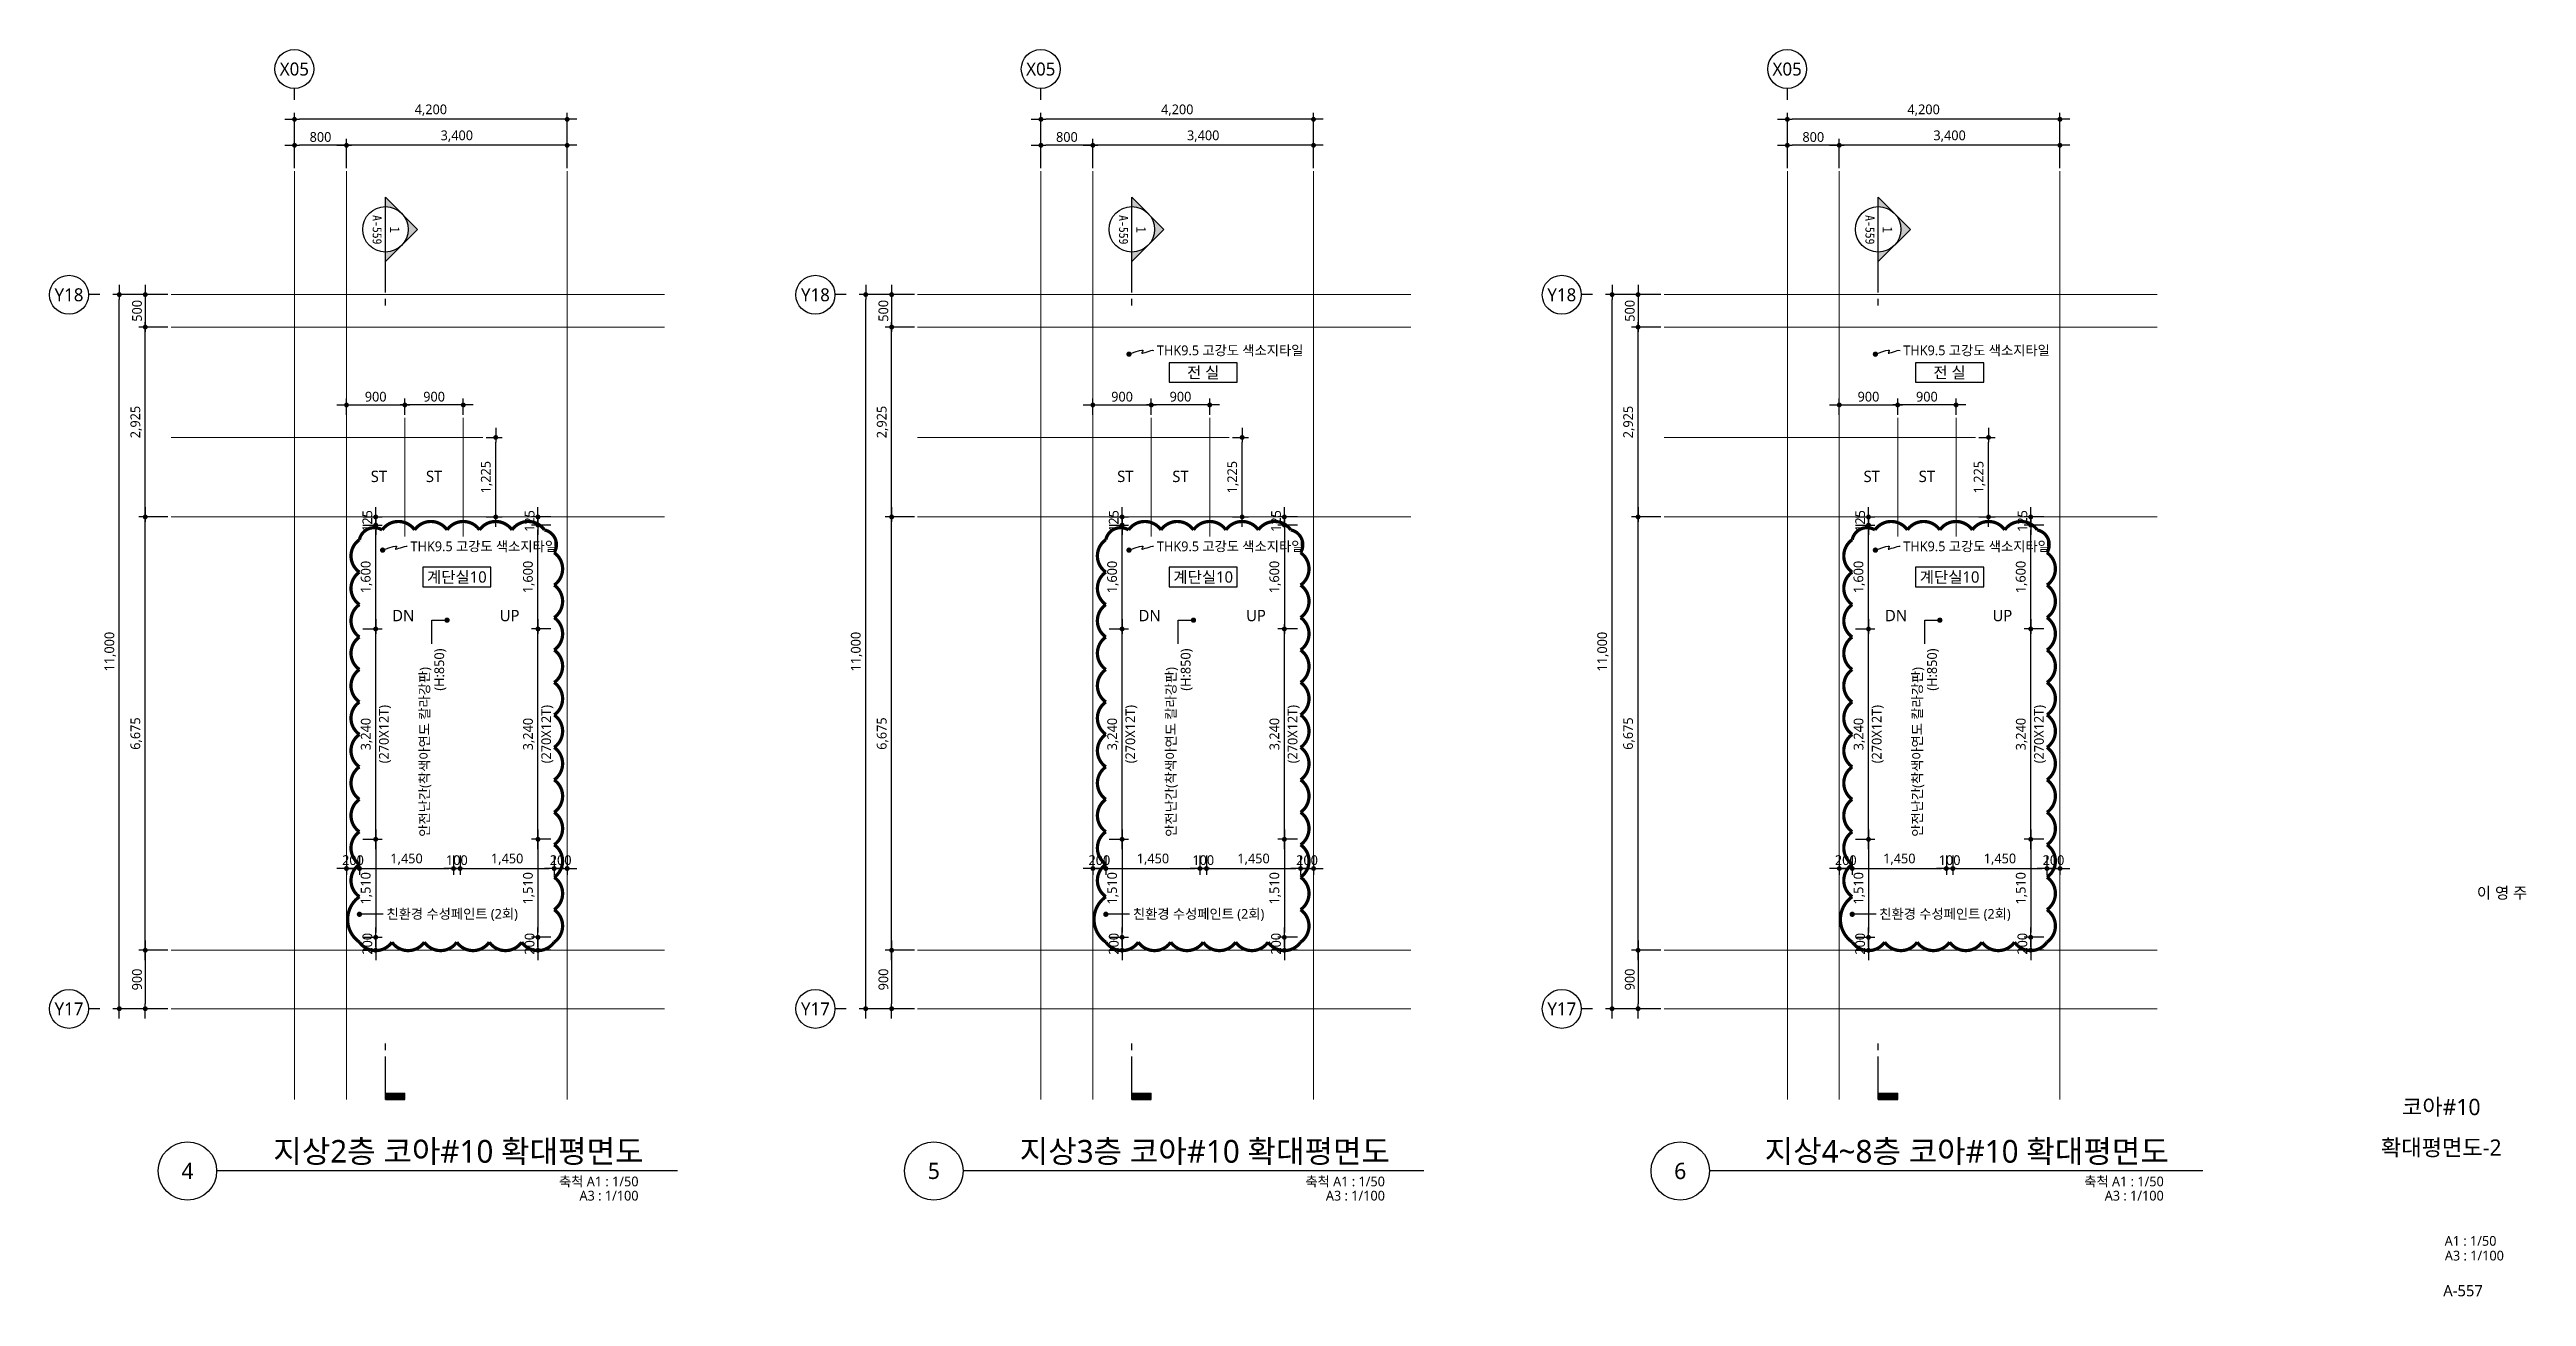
# Model space of a CAD drawing. Header units: millimetres. Extents: x 1467181 to 1850972, y 836037 to 895281.
# Drawn here: x 1509181 to 1547344, y 836037 to 855244 of the extents above; entities that cross this region are included whole.
import ezdxf
from ezdxf.enums import TextEntityAlignment as Align

# ---------------------------------------------------------------- set-up
doc = ezdxf.new("R2010")
doc.units = ezdxf.units.MM
doc.header["$MEASUREMENT"] = 0
doc.linetypes.add('CEN', pattern=[62, 60, -1, 0, -1])
doc.layers.get('0').update_dxf_attribs({"linetype": 'CONTINUOUS'})
for name, color, linetype, lineweight in [('A-AXIS-BUBL', 7, 'CONTINUOUS', 25), ('A-BORD-TEXT', 3, 'CONTINUOUS', 25), ('A-CNTL', 1, 'CEN', 15), ('A-DIMS', 7, 'CONTINUOUS', 25), ('A-MKXS-LEAD', 7, 'CONTINUOUS', 25), ('A-MKXS-MAK1', 3, 'CONTINUOUS', 25), ('A-MKXS-TEXT1', 3, 'CONTINUOUS', 25), ('A-MKXS-TEXT2', 7, 'CONTINUOUS', 25), ('A-MKXX-NAME', 3, 'CONTINUOUS', 25), ('A-MKXX-SYMB', 7, 'CONTINUOUS', 25), ('A-XXXX-SYMB', 7, 'CONTINUOUS', 25), ('A-XXXX-TXT1', 3, 'CONTINUOUS', 25), ('A-XXXX-TXT2', 3, 'CONTINUOUS', 25), ('REV-202205', 20, 'CONTINUOUS', 25)]:
    doc.layers.add(name, color=color, linetype=linetype, lineweight=lineweight)
doc.styles.add('HY울릉도L', font='')
doc.styles.add('돋움체', font='')
doc.styles.add('맑은고딕', font='malgun.ttf')
doc.styles.get('HY울릉도L').set_extended_font_data('HYwulM')
doc.styles.get('돋움체').set_extended_font_data('DotumChe')
doc.dimstyles.new('CDIM', dxfattribs={"dimtxt": 3, "dimasz": 1.5, "dimexe": 2, "dimexo": 1, "dimgap": 1, "dimtad": 1, "dimdec": 0, "dimrnd": 0.5, "dimzin": 0, "dimdsep": 32, "dimlunit": 6, "dimtxsty": 'HY울릉도L', "dimblk1": '_CIDOT', "dimblk2": '_CIDOT', "dimsah": 1, "dimcen": 5.5, "dimclrd": 2, "dimclre": 2, "dimclrt": 7, "dimadec": 0, "dimazin": 0, "dimtfac": 1, "dimtdec": 0, "dimtix": 1, "dimtmove": 2, "dimatfit": 1, "dimldrblk": '_CIDOT', "dimfxl": 1, "dimtolj": 1, "dimtzin": 0, "dimlwd": -1, "dimarcsym": 0})

msp = doc.modelspace()

# ---------------------------------------------------------------- texts
at = {"layer": 'A-BORD-TEXT', "style": '맑은고딕'}
for s, height, p in [('이 영 주', 175, (1547356.3, 842165.5)), ('A1 : 1/50', 150, (1546881.5, 836817.8)), ('A3 : 1/100', 150, (1546996.4, 836591)), ('A-557', 175, (1546671.7, 836039.2))]:
    msp.add_text(s, height=height, dxfattribs=at).set_placement(p, align=Align.RIGHT)
for s, p in [('코아#10', (1546030.7, 838955.6)), ('확대평면도-2', (1546030.7, 838330.6))]:
    msp.add_text(s, height=250, dxfattribs=at).set_placement(p, align=Align.MIDDLE_CENTER)
at = {"layer": 'A-MKXS-TEXT1', "style": '맑은고딕'}
for s, p in [('THK9.5 고강도 색소지타일', (1526242.1, 850610.6)), ('THK9.5 고강도 색소지타일', (1537742.1, 850610.6)), ('THK9.5 고강도 색소지타일', (1514742.1, 847592.2)), ('THK9.5 고강도 색소지타일', (1526242.1, 847592.2)), ('THK9.5 고강도 색소지타일', (1537742.1, 847592.2)), ('친환경 수성페인트 (2회)', (1514372.5, 841929.7)), ('친환경 수성페인트 (2회)', (1525872.5, 841929.7)), ('친환경 수성페인트 (2회)', (1537372.5, 841929.7))]:
    msp.add_text(s, height=150, dxfattribs=at).set_placement(p, align=Align.MIDDLE_LEFT)
for s, p in [('안전난간(착색아연도 칼라강판)', (1514957.5, 843117.4)), ('(H:850)', (1515185, 845367.8)), ('안전난간(착색아연도 칼라강판)', (1526457.5, 843117.4)), ('(H:850)', (1526685, 845367.8)), ('안전난간(착색아연도 칼라강판)', (1537957.5, 843117.4)), ('(H:850)', (1538185, 845367.8))]:
    msp.add_text(s, height=150, rotation=90, dxfattribs=at).set_placement(p, align=Align.MIDDLE_LEFT)
at = {"layer": 'A-MKXX-NAME', "style": '맑은고딕'}
for s, p in [('전 실', (1526955.7, 850269.4)), ('전 실', (1538455.7, 850269.4)), ('ST', (1514255.7, 848669.4)), ('ST', (1515105.7, 848669.4)), ('ST', (1525755.7, 848669.4)), ('ST', (1526605.7, 848669.4)), ('ST', (1537255.7, 848669.4)), ('ST', (1538105.7, 848669.4)), ('계단실10', (1515455.7, 847119.4)), ('계단실10', (1526955.7, 847119.4)), ('계단실10', (1538455.7, 847119.4)), ('DN', (1526130.4, 846525.5)), ('UP', (1527769.6, 846525.5))]:
    msp.add_text(s, height=175, dxfattribs=at).set_placement(p, align=Align.MIDDLE_CENTER)
for s, rotation, p in [('DN', 360, (1514630.5, 846525.5)), ('UP', 360, (1516269.6, 846525.5)), ('DN', 0.00234, (1537630.5, 846525.5)), ('UP', 0.00234, (1539269.7, 846525.6))]:
    msp.add_text(s, height=175, rotation=rotation, dxfattribs=at).set_placement(p, align=Align.MIDDLE_CENTER)
at = {"layer": 'A-XXXX-TXT1', "style": '맑은고딕'}
for s, p in [('지상2층 코아#10 확대평면도', (1518333.7, 837992)), ('지상3층 코아#10 확대평면도', (1529833.7, 837992)), ('지상4~8층 코아#10 확대평면도', (1541833.7, 837992))]:
    msp.add_text(s, height=350, dxfattribs=at).set_placement(p, align=Align.BOTTOM_RIGHT)
for s, p in [('4', (1511305.7, 837969.4)), ('5', (1522805.7, 837969.4)), ('6', (1534305.7, 837969.4))]:
    msp.add_text(s, height=250, dxfattribs=at).set_placement(p, align=Align.MIDDLE)
for s, p in [('축척 A1 : 1/50', (1518255.9, 837883.2)), ('축척 A1 : 1/50', (1529755.9, 837883.2)), ('축척 A1 : 1/50', (1541755.9, 837883.2)), ('A3 : 1/100', (1518255.9, 837664.3)), ('A3 : 1/100', (1529755.9, 837664.3)), ('A3 : 1/100', (1541755.9, 837664.3))]:
    msp.add_text(s, height=150, dxfattribs=at).set_placement(p, align=Align.TOP_RIGHT)

# ---------------------------------------------------------------- blocks, each defined once
blk = doc.blocks.new('_CIDOT')
at = {"color": 0, "linetype": 'ByBlock'}
blk.add_line((2, 0), (-1, 0), dxfattribs=at)
at = {"color": 0, "linetype": 'ByBlock', "const_width": 0.5}
blk.add_lwpolyline([(-0.25, 0, 1), (0.25, 0, 1)], format="xyb", close=True, dxfattribs=at)
blk = doc.blocks.new('*D57')
at = {"layer": 'A-DIMS', "lineweight": -2, "transparency": 16777216}
for p, q in [((800, 1950), (800, 2400)), ((4200, 1950), (4200, 2400))]:
    blk.add_line(p, q, dxfattribs=at)
at = {"layer": 'A-DIMS', "transparency": 16777216}
blk.add_line((4125, 2300), (875, 2300), dxfattribs=at)
at = {"layer": 'A-DIMS', "transparency": 16777216, "xscale": 75, "yscale": 75, "zscale": 75, "rotation": 180}
blk.add_blockref('_CIDOT', (800, 2300), dxfattribs=at)
at = {"layer": 'A-DIMS', "transparency": 16777216, "xscale": 75, "yscale": 75, "zscale": 75}
blk.add_blockref('_CIDOT', (4200, 2300), dxfattribs=at)
at = {"layer": 'A-DIMS', "color": 3, "transparency": 16777216, "insert": (2500, 2440), "char_height": 150, "attachment_point": 5, "style": '맑은고딕'}
blk.add_mtext('\\A1;3,400', dxfattribs=at)
blk = doc.blocks.new('*D58')
at = {"layer": 'A-DIMS', "lineweight": -2, "transparency": 16777216}
for p, q in [((-1950, -10100), (-2400, -10100)), ((-1950, -11000), (-2400, -11000))]:
    blk.add_line(p, q, dxfattribs=at)
at = {"layer": 'A-DIMS', "transparency": 16777216}
blk.add_line((-2300, -10175), (-2300, -10925), dxfattribs=at)
at = {"layer": 'A-DIMS', "transparency": 16777216, "xscale": 75, "yscale": 75, "zscale": 75}
for p, rotation in [((-2300, -10100), 90), ((-2300, -11000), 270)]:
    blk.add_blockref('_CIDOT', p, dxfattribs=dict(at, rotation=rotation))
at = {"layer": 'A-DIMS', "color": 3, "transparency": 16777216, "insert": (-2427, -10550), "char_height": 150, "attachment_point": 5, "rotation": 90, "style": '맑은고딕'}
blk.add_mtext('\\A1;900', dxfattribs=at)
blk = doc.blocks.new('*D59')
at = {"layer": 'A-DIMS', "lineweight": -2, "transparency": 16777216}
for p, q in [((0, 1950), (0, 2400)), ((800, 1950), (800, 2400))]:
    blk.add_line(p, q, dxfattribs=at)
at = {"layer": 'A-DIMS', "transparency": 16777216}
blk.add_line((725, 2300), (75, 2300), dxfattribs=at)
at = {"layer": 'A-DIMS', "transparency": 16777216, "xscale": 75, "yscale": 75, "zscale": 75, "rotation": 180}
blk.add_blockref('_CIDOT', (0, 2300), dxfattribs=at)
at = {"layer": 'A-DIMS', "transparency": 16777216, "xscale": 75, "yscale": 75, "zscale": 75}
blk.add_blockref('_CIDOT', (800, 2300), dxfattribs=at)
at = {"layer": 'A-DIMS', "color": 3, "transparency": 16777216, "insert": (400, 2427), "char_height": 150, "attachment_point": 5, "style": '맑은고딕'}
blk.add_mtext('\\A1;800', dxfattribs=at)
blk = doc.blocks.new('*D60')
at = {"layer": 'A-DIMS', "lineweight": -2, "transparency": 16777216}
for p, q in [((0, 1950), (0, 2800)), ((4200, 1950), (4200, 2800))]:
    blk.add_line(p, q, dxfattribs=at)
at = {"layer": 'A-DIMS', "transparency": 16777216}
blk.add_line((4125, 2700), (75, 2700), dxfattribs=at)
at = {"layer": 'A-DIMS', "transparency": 16777216, "xscale": 75, "yscale": 75, "zscale": 75, "rotation": 180}
blk.add_blockref('_CIDOT', (0, 2700), dxfattribs=at)
at = {"layer": 'A-DIMS', "transparency": 16777216, "xscale": 75, "yscale": 75, "zscale": 75}
blk.add_blockref('_CIDOT', (4200, 2700), dxfattribs=at)
at = {"layer": 'A-DIMS', "color": 3, "transparency": 16777216, "insert": (2100, 2840), "char_height": 150, "attachment_point": 5, "style": '맑은고딕'}
blk.add_mtext('\\A1;4,200', dxfattribs=at)
blk = doc.blocks.new('*D61')
at = {"layer": 'A-DIMS', "lineweight": -2, "transparency": 16777216}
for p, q in [((-1950, 0), (-2800, 0)), ((-1950, -11000), (-2800, -11000))]:
    blk.add_line(p, q, dxfattribs=at)
at = {"layer": 'A-DIMS', "transparency": 16777216}
blk.add_line((-2700, -10925), (-2700, -75), dxfattribs=at)
at = {"layer": 'A-DIMS', "transparency": 16777216, "xscale": 75, "yscale": 75, "zscale": 75}
for p, rotation in [((-2700, 0), 90), ((-2700, -11000), 270)]:
    blk.add_blockref('_CIDOT', p, dxfattribs=dict(at, rotation=rotation))
at = {"layer": 'A-DIMS', "color": 3, "transparency": 16777216, "insert": (-2840, -5500), "char_height": 150, "attachment_point": 5, "rotation": 90, "style": '맑은고딕'}
blk.add_mtext('\\A1;11,000', dxfattribs=at)
blk = doc.blocks.new('*D62')
at = {"layer": 'A-DIMS', "lineweight": -2, "transparency": 16777216}
for p, q in [((-1950, 0), (-2400, 0)), ((-1950, -500), (-2400, -500))]:
    blk.add_line(p, q, dxfattribs=at)
at = {"layer": 'A-DIMS', "transparency": 16777216}
blk.add_line((-2300, -75), (-2300, -425), dxfattribs=at)
at = {"layer": 'A-DIMS', "transparency": 16777216, "xscale": 75, "yscale": 75, "zscale": 75}
for p, rotation in [((-2300, 0), 90), ((-2300, -500), 270)]:
    blk.add_blockref('_CIDOT', p, dxfattribs=dict(at, rotation=rotation))
at = {"layer": 'A-DIMS', "color": 3, "transparency": 16777216, "insert": (-2427, -250), "char_height": 150, "attachment_point": 5, "rotation": 90, "style": '맑은고딕'}
blk.add_mtext('\\A1;500', dxfattribs=at)
blk = doc.blocks.new('*D63')
at = {"layer": 'A-DIMS', "lineweight": -2, "transparency": 16777216}
for p, q in [((-1950, -3425), (-2400, -3425)), ((-1950, -10100), (-2400, -10100))]:
    blk.add_line(p, q, dxfattribs=at)
at = {"layer": 'A-DIMS', "transparency": 16777216}
blk.add_line((-2300, -10025), (-2300, -3500), dxfattribs=at)
at = {"layer": 'A-DIMS', "transparency": 16777216, "xscale": 75, "yscale": 75, "zscale": 75}
for p, rotation in [((-2300, -3425), 90), ((-2300, -10100), 270)]:
    blk.add_blockref('_CIDOT', p, dxfattribs=dict(at, rotation=rotation))
at = {"layer": 'A-DIMS', "color": 3, "transparency": 16777216, "insert": (-2440, -6762), "char_height": 150, "attachment_point": 5, "rotation": 90, "style": '맑은고딕'}
blk.add_mtext('\\A1;6,675', dxfattribs=at)
blk = doc.blocks.new('*D64')
at = {"layer": 'A-DIMS', "lineweight": -2, "transparency": 16777216}
for p, q in [((-1950, -500), (-2400, -500)), ((-1950, -3425), (-2400, -3425))]:
    blk.add_line(p, q, dxfattribs=at)
at = {"layer": 'A-DIMS', "transparency": 16777216}
blk.add_line((-2300, -3350), (-2300, -575), dxfattribs=at)
at = {"layer": 'A-DIMS', "transparency": 16777216, "xscale": 75, "yscale": 75, "zscale": 75}
for p, rotation in [((-2300, -500), 90), ((-2300, -3425), 270)]:
    blk.add_blockref('_CIDOT', p, dxfattribs=dict(at, rotation=rotation))
at = {"layer": 'A-DIMS', "color": 3, "transparency": 16777216, "insert": (-2440, -1963), "char_height": 150, "attachment_point": 5, "rotation": 90, "style": '맑은고딕'}
blk.add_mtext('\\A1;2,925', dxfattribs=at)
blk = doc.blocks.new('*D65')
at = {"layer": 'A-DIMS', "lineweight": -2, "transparency": 16777216}
for p, q in [((1700, -1850), (1700, -1600)), ((2600, -1850), (2600, -1600))]:
    blk.add_line(p, q, dxfattribs=at)
at = {"layer": 'A-DIMS', "transparency": 16777216}
blk.add_line((2525, -1700), (1775, -1700), dxfattribs=at)
at = {"layer": 'A-DIMS', "transparency": 16777216, "xscale": 75, "yscale": 75, "zscale": 75, "rotation": 180}
blk.add_blockref('_CIDOT', (1700, -1700), dxfattribs=at)
at = {"layer": 'A-DIMS', "transparency": 16777216, "xscale": 75, "yscale": 75, "zscale": 75}
blk.add_blockref('_CIDOT', (2600, -1700), dxfattribs=at)
at = {"layer": 'A-DIMS', "color": 3, "transparency": 16777216, "insert": (2150, -1573), "char_height": 150, "attachment_point": 5, "style": '맑은고딕'}
blk.add_mtext('\\A1;900', dxfattribs=at)
blk = doc.blocks.new('*D66')
at = {"layer": 'A-DIMS', "lineweight": -2, "transparency": 16777216}
for p, q in [((800, -1850), (800, -1600)), ((1700, -1850), (1700, -1600))]:
    blk.add_line(p, q, dxfattribs=at)
at = {"layer": 'A-DIMS', "transparency": 16777216}
blk.add_line((875, -1700), (1625, -1700), dxfattribs=at)
at = {"layer": 'A-DIMS', "transparency": 16777216, "xscale": 75, "yscale": 75, "zscale": 75, "rotation": 180}
blk.add_blockref('_CIDOT', (800, -1700), dxfattribs=at)
at = {"layer": 'A-DIMS', "transparency": 16777216, "xscale": 75, "yscale": 75, "zscale": 75}
blk.add_blockref('_CIDOT', (1700, -1700), dxfattribs=at)
at = {"layer": 'A-DIMS', "color": 3, "transparency": 16777216, "insert": (1250, -1573), "char_height": 150, "attachment_point": 5, "style": '맑은고딕'}
blk.add_mtext('\\A1;900', dxfattribs=at)
blk = doc.blocks.new('*D67')
at = {"layer": 'A-DIMS', "lineweight": -2, "transparency": 16777216}
for p, q in [((2950, -2200), (3200, -2200)), ((2950, -3425), (3200, -3425))]:
    blk.add_line(p, q, dxfattribs=at)
at = {"layer": 'A-DIMS', "transparency": 16777216}
blk.add_line((3100, -3350), (3100, -2275), dxfattribs=at)
at = {"layer": 'A-DIMS', "transparency": 16777216, "xscale": 75, "yscale": 75, "zscale": 75}
for p, rotation in [((3100, -2200), 90), ((3100, -3425), 270)]:
    blk.add_blockref('_CIDOT', p, dxfattribs=dict(at, rotation=rotation))
at = {"layer": 'A-DIMS', "color": 3, "transparency": 16777216, "insert": (2960, -2812), "char_height": 150, "attachment_point": 5, "rotation": 90, "style": '맑은고딕'}
blk.add_mtext('\\A1;1,225', dxfattribs=at)
blk = doc.blocks.new('CORE 10- 단면')
at = {"layer": 'A-MKXS-MAK1'}
blk.add_hatch(color=256, dxfattribs=at).paths.add_polyline_path([(22637, 13298), (22637, 13398), (22937, 13398), (22937, 13298)])
h = blk.add_hatch(color=256, dxfattribs=at)
h.paths.add_polyline_path([(22442, -7), (22690, 241, 0.414214), (22690, -254)])
h.paths.add_polyline_path([(22690, 241), (22937, 488), (22937, 343, 0.198912)])
h.paths.add_polyline_path([(22690, -254, 0.198912), (22937, -357), (22937, -502)])
for p, q in [((22637, 13398), (22637, 13298)), ((22937, 13398), (22637, 13398)), ((22937, 13398), (22937, 12735)), ((22937, 13298), (22637, 13298)), ((22937, 12635), (22937, 12535)), ((22937, 1166), (22937, 1066)), ((22937, 966), (22937, -502)), ((22937, 488), (22442, -7)), ((22937, -502), (22442, -7))]:
    blk.add_line(p, q, dxfattribs=at)
blk.add_circle((22937, -7), 350, dxfattribs=at)
at = {"layer": 'A-MKXS-TEXT2', "style": '돋움체'}
for s, height, p in [('1', 150, (22793, -2)), ('A-559', 140, (23065, 0))]:
    blk.add_text(s, height=height, rotation=90, dxfattribs=at).set_placement(p, align=Align.MIDDLE)
blk = doc.blocks.new('*D506')
at = {"layer": 'A-DIMS', "lineweight": -2, "transparency": 16777216}
for p, q in [((1514006, 846319), (1514306, 846319)), ((1514006, 843079), (1514306, 843079))]:
    blk.add_line(p, q, dxfattribs=at)
at = {"layer": 'A-DIMS', "transparency": 16777216}
blk.add_line((1514206, 843154), (1514206, 846244), dxfattribs=at)
at = {"layer": 'A-DIMS', "transparency": 16777216, "xscale": 75, "yscale": 75, "zscale": 75}
for p, rotation in [((1514206, 846319), 90), ((1514206, 843079), 270)]:
    blk.add_blockref('_CIDOT', p, dxfattribs=dict(at, rotation=rotation))
at = {"layer": 'A-DIMS', "color": 3, "transparency": 16777216, "char_height": 150, "attachment_point": 5, "rotation": 90, "style": '맑은고딕'}
for s, insert in [('\\A1;3,240', (1514066, 844699)), ('\\A1;(270X12T)', (1514349, 844699))]:
    blk.add_mtext(s, dxfattribs=dict(at, insert=insert))
blk = doc.blocks.new('*D507')
at = {"layer": 'A-DIMS', "lineweight": -2, "transparency": 16777216}
for p, q in [((1514006, 843079), (1514306, 843079)), ((1514006, 841569), (1514306, 841569))]:
    blk.add_line(p, q, dxfattribs=at)
at = {"layer": 'A-DIMS', "transparency": 16777216}
blk.add_line((1514206, 843004), (1514206, 841644), dxfattribs=at)
at = {"layer": 'A-DIMS', "transparency": 16777216, "xscale": 75, "yscale": 75, "zscale": 75}
for p, rotation in [((1514206, 843079), 90), ((1514206, 841569), 270)]:
    blk.add_blockref('_CIDOT', p, dxfattribs=dict(at, rotation=rotation))
at = {"layer": 'A-DIMS', "color": 3, "transparency": 16777216, "insert": (1514065, 842324), "char_height": 150, "attachment_point": 5, "rotation": 90, "style": '맑은고딕'}
blk.add_mtext('\\A1;1,510', dxfattribs=at)
blk = doc.blocks.new('*D508')
at = {"layer": 'A-DIMS', "lineweight": -2, "transparency": 16777216}
for p, q in [((1514006, 847919), (1514306, 847919)), ((1514006, 846319), (1514306, 846319))]:
    blk.add_line(p, q, dxfattribs=at)
at = {"layer": 'A-DIMS', "transparency": 16777216}
blk.add_line((1514206, 846394), (1514206, 847844), dxfattribs=at)
at = {"layer": 'A-DIMS', "transparency": 16777216, "xscale": 75, "yscale": 75, "zscale": 75}
for p, rotation in [((1514206, 847919), 90), ((1514206, 846319), 270)]:
    blk.add_blockref('_CIDOT', p, dxfattribs=dict(at, rotation=rotation))
at = {"layer": 'A-DIMS', "color": 3, "transparency": 16777216, "insert": (1514065, 847119), "char_height": 150, "attachment_point": 5, "rotation": 90, "style": '맑은고딕'}
blk.add_mtext('\\A1;1,600', dxfattribs=at)
blk = doc.blocks.new('*D509')
at = {"layer": 'A-DIMS', "lineweight": -2, "transparency": 16777216}
for p, q in [((1514006, 848044), (1514306, 848044)), ((1514006, 847919), (1514306, 847919))]:
    blk.add_line(p, q, dxfattribs=at)
at = {"layer": 'A-DIMS', "transparency": 16777216}
for p, q in [((1514206, 848119), (1514206, 848194)), ((1514206, 847919), (1514206, 848044)), ((1514206, 847844), (1514206, 847769))]:
    blk.add_line(p, q, dxfattribs=at)
at = {"layer": 'A-DIMS', "transparency": 16777216, "xscale": 75, "yscale": 75, "zscale": 75}
for p, rotation in [((1514206, 848044), 270), ((1514206, 847919), 90)]:
    blk.add_blockref('_CIDOT', p, dxfattribs=dict(at, rotation=rotation))
at = {"layer": 'A-DIMS', "color": 3, "transparency": 16777216, "insert": (1514078, 847982), "char_height": 150, "attachment_point": 5, "rotation": 90, "style": '맑은고딕'}
blk.add_mtext('\\A1;125', dxfattribs=at)
blk = doc.blocks.new('*D510')
at = {"layer": 'A-DIMS', "lineweight": -2, "transparency": 16777216}
for p, q in [((1514006, 841569), (1514306, 841569)), ((1514006, 841369), (1514306, 841369))]:
    blk.add_line(p, q, dxfattribs=at)
at = {"layer": 'A-DIMS', "transparency": 16777216}
for p, q in [((1514206, 841644), (1514206, 841719)), ((1514206, 841569), (1514206, 841369)), ((1514206, 841294), (1514206, 841219))]:
    blk.add_line(p, q, dxfattribs=at)
at = {"layer": 'A-DIMS', "transparency": 16777216, "xscale": 75, "yscale": 75, "zscale": 75}
for p, rotation in [((1514206, 841569), 270), ((1514206, 841369), 90)]:
    blk.add_blockref('_CIDOT', p, dxfattribs=dict(at, rotation=rotation))
at = {"layer": 'A-DIMS', "color": 3, "transparency": 16777216, "insert": (1514078, 841469), "char_height": 150, "attachment_point": 5, "rotation": 90, "style": '맑은고딕'}
blk.add_mtext('\\A1;200', dxfattribs=at)
blk = doc.blocks.new('*D511')
at = {"layer": 'A-DIMS', "lineweight": -2, "transparency": 16777216}
for p, q in [((1513956, 842829), (1513956, 842529)), ((1515406, 842829), (1515406, 842529))]:
    blk.add_line(p, q, dxfattribs=at)
at = {"layer": 'A-DIMS', "transparency": 16777216}
blk.add_line((1514031, 842629), (1515331, 842629), dxfattribs=at)
at = {"layer": 'A-DIMS', "transparency": 16777216, "xscale": 75, "yscale": 75, "zscale": 75, "rotation": 180}
blk.add_blockref('_CIDOT', (1513956, 842629), dxfattribs=at)
at = {"layer": 'A-DIMS', "transparency": 16777216, "xscale": 75, "yscale": 75, "zscale": 75}
blk.add_blockref('_CIDOT', (1515406, 842629), dxfattribs=at)
at = {"layer": 'A-DIMS', "color": 3, "transparency": 16777216, "insert": (1514681, 842770), "char_height": 150, "attachment_point": 5, "style": '맑은고딕'}
blk.add_mtext('\\A1;1,450', dxfattribs=at)
blk = doc.blocks.new('*D512')
at = {"layer": 'A-DIMS', "lineweight": -2, "transparency": 16777216}
for p, q in [((1513756, 842829), (1513756, 842529)), ((1513956, 842829), (1513956, 842529))]:
    blk.add_line(p, q, dxfattribs=at)
at = {"layer": 'A-DIMS', "transparency": 16777216}
for p, q in [((1513681, 842629), (1513606, 842629)), ((1513756, 842629), (1513956, 842629)), ((1514031, 842629), (1514106, 842629))]:
    blk.add_line(p, q, dxfattribs=at)
at = {"layer": 'A-DIMS', "transparency": 16777216, "xscale": 75, "yscale": 75, "zscale": 75}
blk.add_blockref('_CIDOT', (1513756, 842629), dxfattribs=at)
at = {"layer": 'A-DIMS', "transparency": 16777216, "xscale": 75, "yscale": 75, "zscale": 75, "rotation": 180}
blk.add_blockref('_CIDOT', (1513956, 842629), dxfattribs=at)
at = {"layer": 'A-DIMS', "color": 3, "transparency": 16777216, "insert": (1513856, 842757), "char_height": 150, "attachment_point": 5, "style": '맑은고딕'}
blk.add_mtext('\\A1;200', dxfattribs=at)
blk = doc.blocks.new('*D513')
at = {"layer": 'A-DIMS', "lineweight": -2, "transparency": 16777216}
for p, q in [((1515506, 842829), (1515506, 842529)), ((1516956, 842829), (1516956, 842529))]:
    blk.add_line(p, q, dxfattribs=at)
at = {"layer": 'A-DIMS', "transparency": 16777216}
blk.add_line((1515581, 842629), (1516881, 842629), dxfattribs=at)
at = {"layer": 'A-DIMS', "transparency": 16777216, "xscale": 75, "yscale": 75, "zscale": 75, "rotation": 180}
blk.add_blockref('_CIDOT', (1515506, 842629), dxfattribs=at)
at = {"layer": 'A-DIMS', "transparency": 16777216, "xscale": 75, "yscale": 75, "zscale": 75}
blk.add_blockref('_CIDOT', (1516956, 842629), dxfattribs=at)
at = {"layer": 'A-DIMS', "color": 3, "transparency": 16777216, "insert": (1516231, 842770), "char_height": 150, "attachment_point": 5, "style": '맑은고딕'}
blk.add_mtext('\\A1;1,450', dxfattribs=at)
blk = doc.blocks.new('*D514')
at = {"layer": 'A-DIMS', "lineweight": -2, "transparency": 16777216}
for p, q in [((1515406, 842829), (1515406, 842529)), ((1515506, 842829), (1515506, 842529))]:
    blk.add_line(p, q, dxfattribs=at)
at = {"layer": 'A-DIMS', "transparency": 16777216}
for p, q in [((1515331, 842629), (1515256, 842629)), ((1515406, 842629), (1515506, 842629)), ((1515581, 842629), (1515656, 842629))]:
    blk.add_line(p, q, dxfattribs=at)
at = {"layer": 'A-DIMS', "transparency": 16777216, "xscale": 75, "yscale": 75, "zscale": 75}
blk.add_blockref('_CIDOT', (1515406, 842629), dxfattribs=at)
at = {"layer": 'A-DIMS', "transparency": 16777216, "xscale": 75, "yscale": 75, "zscale": 75, "rotation": 180}
blk.add_blockref('_CIDOT', (1515506, 842629), dxfattribs=at)
at = {"layer": 'A-DIMS', "color": 3, "transparency": 16777216, "insert": (1515456, 842757), "char_height": 150, "attachment_point": 5, "style": '맑은고딕'}
blk.add_mtext('\\A1;100', dxfattribs=at)
blk = doc.blocks.new('*D515')
at = {"layer": 'A-DIMS', "lineweight": -2, "transparency": 16777216}
for p, q in [((1516956, 842829), (1516956, 842529)), ((1517156, 842829), (1517156, 842529))]:
    blk.add_line(p, q, dxfattribs=at)
at = {"layer": 'A-DIMS', "transparency": 16777216}
for p, q in [((1516881, 842629), (1516806, 842629)), ((1516956, 842629), (1517156, 842629)), ((1517231, 842629), (1517306, 842629))]:
    blk.add_line(p, q, dxfattribs=at)
at = {"layer": 'A-DIMS', "transparency": 16777216, "xscale": 75, "yscale": 75, "zscale": 75}
blk.add_blockref('_CIDOT', (1516956, 842629), dxfattribs=at)
at = {"layer": 'A-DIMS', "transparency": 16777216, "xscale": 75, "yscale": 75, "zscale": 75, "rotation": 180}
blk.add_blockref('_CIDOT', (1517156, 842629), dxfattribs=at)
at = {"layer": 'A-DIMS', "color": 3, "transparency": 16777216, "insert": (1517056, 842757), "char_height": 150, "attachment_point": 5, "style": '맑은고딕'}
blk.add_mtext('\\A1;200', dxfattribs=at)
blk = doc.blocks.new('*D516')
at = {"layer": 'A-DIMS', "lineweight": -2, "transparency": 16777216}
for p, q in [((1516906, 846319), (1516606, 846319)), ((1516906, 843079), (1516606, 843079))]:
    blk.add_line(p, q, dxfattribs=at)
at = {"layer": 'A-DIMS', "transparency": 16777216}
blk.add_line((1516706, 843154), (1516706, 846244), dxfattribs=at)
at = {"layer": 'A-DIMS', "transparency": 16777216, "xscale": 75, "yscale": 75, "zscale": 75}
for p, rotation in [((1516706, 846319), 90), ((1516706, 843079), 270)]:
    blk.add_blockref('_CIDOT', p, dxfattribs=dict(at, rotation=rotation))
at = {"layer": 'A-DIMS', "color": 3, "transparency": 16777216, "char_height": 150, "attachment_point": 5, "rotation": 90, "style": '맑은고딕'}
for s, insert in [('\\A1;3,240', (1516566, 844699)), ('\\A1;(270X12T)', (1516849, 844699))]:
    blk.add_mtext(s, dxfattribs=dict(at, insert=insert))
blk = doc.blocks.new('*D517')
at = {"layer": 'A-DIMS', "lineweight": -2, "transparency": 16777216}
for p, q in [((1516906, 843079), (1516606, 843079)), ((1516906, 841569), (1516606, 841569))]:
    blk.add_line(p, q, dxfattribs=at)
at = {"layer": 'A-DIMS', "transparency": 16777216}
blk.add_line((1516706, 843004), (1516706, 841644), dxfattribs=at)
at = {"layer": 'A-DIMS', "transparency": 16777216, "xscale": 75, "yscale": 75, "zscale": 75}
for p, rotation in [((1516706, 843079), 90), ((1516706, 841569), 270)]:
    blk.add_blockref('_CIDOT', p, dxfattribs=dict(at, rotation=rotation))
at = {"layer": 'A-DIMS', "color": 3, "transparency": 16777216, "insert": (1516565, 842324), "char_height": 150, "attachment_point": 5, "rotation": 90, "style": '맑은고딕'}
blk.add_mtext('\\A1;1,510', dxfattribs=at)
blk = doc.blocks.new('*D518')
at = {"layer": 'A-DIMS', "lineweight": -2, "transparency": 16777216}
for p, q in [((1516906, 848044), (1516606, 848044)), ((1516906, 847919), (1516606, 847919))]:
    blk.add_line(p, q, dxfattribs=at)
at = {"layer": 'A-DIMS', "transparency": 16777216}
for p, q in [((1516706, 848119), (1516706, 848194)), ((1516706, 847919), (1516706, 848044)), ((1516706, 847844), (1516706, 847769))]:
    blk.add_line(p, q, dxfattribs=at)
at = {"layer": 'A-DIMS', "transparency": 16777216, "xscale": 75, "yscale": 75, "zscale": 75}
for p, rotation in [((1516706, 848044), 270), ((1516706, 847919), 90)]:
    blk.add_blockref('_CIDOT', p, dxfattribs=dict(at, rotation=rotation))
at = {"layer": 'A-DIMS', "color": 3, "transparency": 16777216, "insert": (1516578, 847982), "char_height": 150, "attachment_point": 5, "rotation": 90, "style": '맑은고딕'}
blk.add_mtext('\\A1;125', dxfattribs=at)
blk = doc.blocks.new('*D519')
at = {"layer": 'A-DIMS', "lineweight": -2, "transparency": 16777216}
for p, q in [((1516906, 841569), (1516606, 841569)), ((1516906, 841369), (1516606, 841369))]:
    blk.add_line(p, q, dxfattribs=at)
at = {"layer": 'A-DIMS', "transparency": 16777216}
for p, q in [((1516706, 841644), (1516706, 841719)), ((1516706, 841569), (1516706, 841369)), ((1516706, 841294), (1516706, 841219))]:
    blk.add_line(p, q, dxfattribs=at)
at = {"layer": 'A-DIMS', "transparency": 16777216, "xscale": 75, "yscale": 75, "zscale": 75}
for p, rotation in [((1516706, 841569), 270), ((1516706, 841369), 90)]:
    blk.add_blockref('_CIDOT', p, dxfattribs=dict(at, rotation=rotation))
at = {"layer": 'A-DIMS', "color": 3, "transparency": 16777216, "insert": (1516578, 841469), "char_height": 150, "attachment_point": 5, "rotation": 90, "style": '맑은고딕'}
blk.add_mtext('\\A1;200', dxfattribs=at)
blk = doc.blocks.new('*D520')
at = {"layer": 'A-DIMS', "lineweight": -2, "transparency": 16777216}
for p, q in [((1525506, 846319), (1525806, 846319)), ((1525506, 843079), (1525806, 843079))]:
    blk.add_line(p, q, dxfattribs=at)
at = {"layer": 'A-DIMS', "transparency": 16777216}
blk.add_line((1525706, 843154), (1525706, 846244), dxfattribs=at)
at = {"layer": 'A-DIMS', "transparency": 16777216, "xscale": 75, "yscale": 75, "zscale": 75}
for p, rotation in [((1525706, 846319), 90), ((1525706, 843079), 270)]:
    blk.add_blockref('_CIDOT', p, dxfattribs=dict(at, rotation=rotation))
at = {"layer": 'A-DIMS', "color": 3, "transparency": 16777216, "char_height": 150, "attachment_point": 5, "rotation": 90, "style": '맑은고딕'}
for s, insert in [('\\A1;3,240', (1525566, 844699)), ('\\A1;(270X12T)', (1525849, 844699))]:
    blk.add_mtext(s, dxfattribs=dict(at, insert=insert))
blk = doc.blocks.new('*D521')
at = {"layer": 'A-DIMS', "lineweight": -2, "transparency": 16777216}
for p, q in [((1525506, 843079), (1525806, 843079)), ((1525506, 841569), (1525806, 841569))]:
    blk.add_line(p, q, dxfattribs=at)
at = {"layer": 'A-DIMS', "transparency": 16777216}
blk.add_line((1525706, 843004), (1525706, 841644), dxfattribs=at)
at = {"layer": 'A-DIMS', "transparency": 16777216, "xscale": 75, "yscale": 75, "zscale": 75}
for p, rotation in [((1525706, 843079), 90), ((1525706, 841569), 270)]:
    blk.add_blockref('_CIDOT', p, dxfattribs=dict(at, rotation=rotation))
at = {"layer": 'A-DIMS', "color": 3, "transparency": 16777216, "insert": (1525565, 842324), "char_height": 150, "attachment_point": 5, "rotation": 90, "style": '맑은고딕'}
blk.add_mtext('\\A1;1,510', dxfattribs=at)
blk = doc.blocks.new('*D522')
at = {"layer": 'A-DIMS', "lineweight": -2, "transparency": 16777216}
for p, q in [((1525506, 847919), (1525806, 847919)), ((1525506, 846319), (1525806, 846319))]:
    blk.add_line(p, q, dxfattribs=at)
at = {"layer": 'A-DIMS', "transparency": 16777216}
blk.add_line((1525706, 846394), (1525706, 847844), dxfattribs=at)
at = {"layer": 'A-DIMS', "transparency": 16777216, "xscale": 75, "yscale": 75, "zscale": 75}
for p, rotation in [((1525706, 847919), 90), ((1525706, 846319), 270)]:
    blk.add_blockref('_CIDOT', p, dxfattribs=dict(at, rotation=rotation))
at = {"layer": 'A-DIMS', "color": 3, "transparency": 16777216, "insert": (1525565, 847119), "char_height": 150, "attachment_point": 5, "rotation": 90, "style": '맑은고딕'}
blk.add_mtext('\\A1;1,600', dxfattribs=at)
blk = doc.blocks.new('*D523')
at = {"layer": 'A-DIMS', "lineweight": -2, "transparency": 16777216}
for p, q in [((1525506, 848044), (1525806, 848044)), ((1525506, 847919), (1525806, 847919))]:
    blk.add_line(p, q, dxfattribs=at)
at = {"layer": 'A-DIMS', "transparency": 16777216}
for p, q in [((1525706, 848119), (1525706, 848194)), ((1525706, 847919), (1525706, 848044)), ((1525706, 847844), (1525706, 847769))]:
    blk.add_line(p, q, dxfattribs=at)
at = {"layer": 'A-DIMS', "transparency": 16777216, "xscale": 75, "yscale": 75, "zscale": 75}
for p, rotation in [((1525706, 848044), 270), ((1525706, 847919), 90)]:
    blk.add_blockref('_CIDOT', p, dxfattribs=dict(at, rotation=rotation))
at = {"layer": 'A-DIMS', "color": 3, "transparency": 16777216, "insert": (1525578, 847982), "char_height": 150, "attachment_point": 5, "rotation": 90, "style": '맑은고딕'}
blk.add_mtext('\\A1;125', dxfattribs=at)
blk = doc.blocks.new('*D524')
at = {"layer": 'A-DIMS', "lineweight": -2, "transparency": 16777216}
for p, q in [((1525506, 841569), (1525806, 841569)), ((1525506, 841369), (1525806, 841369))]:
    blk.add_line(p, q, dxfattribs=at)
at = {"layer": 'A-DIMS', "transparency": 16777216}
for p, q in [((1525706, 841644), (1525706, 841719)), ((1525706, 841569), (1525706, 841369)), ((1525706, 841294), (1525706, 841219))]:
    blk.add_line(p, q, dxfattribs=at)
at = {"layer": 'A-DIMS', "transparency": 16777216, "xscale": 75, "yscale": 75, "zscale": 75}
for p, rotation in [((1525706, 841569), 270), ((1525706, 841369), 90)]:
    blk.add_blockref('_CIDOT', p, dxfattribs=dict(at, rotation=rotation))
at = {"layer": 'A-DIMS', "color": 3, "transparency": 16777216, "insert": (1525578, 841469), "char_height": 150, "attachment_point": 5, "rotation": 90, "style": '맑은고딕'}
blk.add_mtext('\\A1;200', dxfattribs=at)
blk = doc.blocks.new('*D525')
at = {"layer": 'A-DIMS', "lineweight": -2, "transparency": 16777216}
for p, q in [((1525456, 842829), (1525456, 842529)), ((1526906, 842829), (1526906, 842529))]:
    blk.add_line(p, q, dxfattribs=at)
at = {"layer": 'A-DIMS', "transparency": 16777216}
blk.add_line((1525531, 842629), (1526831, 842629), dxfattribs=at)
at = {"layer": 'A-DIMS', "transparency": 16777216, "xscale": 75, "yscale": 75, "zscale": 75, "rotation": 180}
blk.add_blockref('_CIDOT', (1525456, 842629), dxfattribs=at)
at = {"layer": 'A-DIMS', "transparency": 16777216, "xscale": 75, "yscale": 75, "zscale": 75}
blk.add_blockref('_CIDOT', (1526906, 842629), dxfattribs=at)
at = {"layer": 'A-DIMS', "color": 3, "transparency": 16777216, "insert": (1526181, 842770), "char_height": 150, "attachment_point": 5, "style": '맑은고딕'}
blk.add_mtext('\\A1;1,450', dxfattribs=at)
blk = doc.blocks.new('*D526')
at = {"layer": 'A-DIMS', "lineweight": -2, "transparency": 16777216}
for p, q in [((1525256, 842829), (1525256, 842529)), ((1525456, 842829), (1525456, 842529))]:
    blk.add_line(p, q, dxfattribs=at)
at = {"layer": 'A-DIMS', "transparency": 16777216}
for p, q in [((1525181, 842629), (1525106, 842629)), ((1525256, 842629), (1525456, 842629)), ((1525531, 842629), (1525606, 842629))]:
    blk.add_line(p, q, dxfattribs=at)
at = {"layer": 'A-DIMS', "transparency": 16777216, "xscale": 75, "yscale": 75, "zscale": 75}
blk.add_blockref('_CIDOT', (1525256, 842629), dxfattribs=at)
at = {"layer": 'A-DIMS', "transparency": 16777216, "xscale": 75, "yscale": 75, "zscale": 75, "rotation": 180}
blk.add_blockref('_CIDOT', (1525456, 842629), dxfattribs=at)
at = {"layer": 'A-DIMS', "color": 3, "transparency": 16777216, "insert": (1525356, 842757), "char_height": 150, "attachment_point": 5, "style": '맑은고딕'}
blk.add_mtext('\\A1;200', dxfattribs=at)
blk = doc.blocks.new('*D527')
at = {"layer": 'A-DIMS', "lineweight": -2, "transparency": 16777216}
for p, q in [((1527006, 842829), (1527006, 842529)), ((1528456, 842829), (1528456, 842529))]:
    blk.add_line(p, q, dxfattribs=at)
at = {"layer": 'A-DIMS', "transparency": 16777216}
blk.add_line((1527081, 842629), (1528381, 842629), dxfattribs=at)
at = {"layer": 'A-DIMS', "transparency": 16777216, "xscale": 75, "yscale": 75, "zscale": 75, "rotation": 180}
blk.add_blockref('_CIDOT', (1527006, 842629), dxfattribs=at)
at = {"layer": 'A-DIMS', "transparency": 16777216, "xscale": 75, "yscale": 75, "zscale": 75}
blk.add_blockref('_CIDOT', (1528456, 842629), dxfattribs=at)
at = {"layer": 'A-DIMS', "color": 3, "transparency": 16777216, "insert": (1527731, 842770), "char_height": 150, "attachment_point": 5, "style": '맑은고딕'}
blk.add_mtext('\\A1;1,450', dxfattribs=at)
blk = doc.blocks.new('*D528')
at = {"layer": 'A-DIMS', "lineweight": -2, "transparency": 16777216}
for p, q in [((1526906, 842829), (1526906, 842529)), ((1527006, 842829), (1527006, 842529))]:
    blk.add_line(p, q, dxfattribs=at)
at = {"layer": 'A-DIMS', "transparency": 16777216}
for p, q in [((1526831, 842629), (1526756, 842629)), ((1526906, 842629), (1527006, 842629)), ((1527081, 842629), (1527156, 842629))]:
    blk.add_line(p, q, dxfattribs=at)
at = {"layer": 'A-DIMS', "transparency": 16777216, "xscale": 75, "yscale": 75, "zscale": 75}
blk.add_blockref('_CIDOT', (1526906, 842629), dxfattribs=at)
at = {"layer": 'A-DIMS', "transparency": 16777216, "xscale": 75, "yscale": 75, "zscale": 75, "rotation": 180}
blk.add_blockref('_CIDOT', (1527006, 842629), dxfattribs=at)
at = {"layer": 'A-DIMS', "color": 3, "transparency": 16777216, "insert": (1526956, 842757), "char_height": 150, "attachment_point": 5, "style": '맑은고딕'}
blk.add_mtext('\\A1;100', dxfattribs=at)
blk = doc.blocks.new('*D529')
at = {"layer": 'A-DIMS', "lineweight": -2, "transparency": 16777216}
for p, q in [((1528456, 842829), (1528456, 842529)), ((1528656, 842829), (1528656, 842529))]:
    blk.add_line(p, q, dxfattribs=at)
at = {"layer": 'A-DIMS', "transparency": 16777216}
for p, q in [((1528381, 842629), (1528306, 842629)), ((1528456, 842629), (1528656, 842629)), ((1528731, 842629), (1528806, 842629))]:
    blk.add_line(p, q, dxfattribs=at)
at = {"layer": 'A-DIMS', "transparency": 16777216, "xscale": 75, "yscale": 75, "zscale": 75}
blk.add_blockref('_CIDOT', (1528456, 842629), dxfattribs=at)
at = {"layer": 'A-DIMS', "transparency": 16777216, "xscale": 75, "yscale": 75, "zscale": 75, "rotation": 180}
blk.add_blockref('_CIDOT', (1528656, 842629), dxfattribs=at)
at = {"layer": 'A-DIMS', "color": 3, "transparency": 16777216, "insert": (1528556, 842757), "char_height": 150, "attachment_point": 5, "style": '맑은고딕'}
blk.add_mtext('\\A1;200', dxfattribs=at)
blk = doc.blocks.new('*D530')
at = {"layer": 'A-DIMS', "lineweight": -2, "transparency": 16777216}
for p, q in [((1528406, 846319), (1528106, 846319)), ((1528406, 843079), (1528106, 843079))]:
    blk.add_line(p, q, dxfattribs=at)
at = {"layer": 'A-DIMS', "transparency": 16777216}
blk.add_line((1528206, 843154), (1528206, 846244), dxfattribs=at)
at = {"layer": 'A-DIMS', "transparency": 16777216, "xscale": 75, "yscale": 75, "zscale": 75}
for p, rotation in [((1528206, 846319), 90), ((1528206, 843079), 270)]:
    blk.add_blockref('_CIDOT', p, dxfattribs=dict(at, rotation=rotation))
at = {"layer": 'A-DIMS', "color": 3, "transparency": 16777216, "char_height": 150, "attachment_point": 5, "rotation": 90, "style": '맑은고딕'}
for s, insert in [('\\A1;3,240', (1528066, 844699)), ('\\A1;(270X12T)', (1528349, 844699))]:
    blk.add_mtext(s, dxfattribs=dict(at, insert=insert))
blk = doc.blocks.new('*D531')
at = {"layer": 'A-DIMS', "lineweight": -2, "transparency": 16777216}
for p, q in [((1528406, 843079), (1528106, 843079)), ((1528406, 841569), (1528106, 841569))]:
    blk.add_line(p, q, dxfattribs=at)
at = {"layer": 'A-DIMS', "transparency": 16777216}
blk.add_line((1528206, 843004), (1528206, 841644), dxfattribs=at)
at = {"layer": 'A-DIMS', "transparency": 16777216, "xscale": 75, "yscale": 75, "zscale": 75}
for p, rotation in [((1528206, 843079), 90), ((1528206, 841569), 270)]:
    blk.add_blockref('_CIDOT', p, dxfattribs=dict(at, rotation=rotation))
at = {"layer": 'A-DIMS', "color": 3, "transparency": 16777216, "insert": (1528065, 842324), "char_height": 150, "attachment_point": 5, "rotation": 90, "style": '맑은고딕'}
blk.add_mtext('\\A1;1,510', dxfattribs=at)
blk = doc.blocks.new('*D532')
at = {"layer": 'A-DIMS', "lineweight": -2, "transparency": 16777216}
for p, q in [((1528406, 848044), (1528106, 848044)), ((1528406, 847919), (1528106, 847919))]:
    blk.add_line(p, q, dxfattribs=at)
at = {"layer": 'A-DIMS', "transparency": 16777216}
for p, q in [((1528206, 848119), (1528206, 848194)), ((1528206, 847919), (1528206, 848044)), ((1528206, 847844), (1528206, 847769))]:
    blk.add_line(p, q, dxfattribs=at)
at = {"layer": 'A-DIMS', "transparency": 16777216, "xscale": 75, "yscale": 75, "zscale": 75}
for p, rotation in [((1528206, 848044), 270), ((1528206, 847919), 90)]:
    blk.add_blockref('_CIDOT', p, dxfattribs=dict(at, rotation=rotation))
at = {"layer": 'A-DIMS', "color": 3, "transparency": 16777216, "insert": (1528078, 847982), "char_height": 150, "attachment_point": 5, "rotation": 90, "style": '맑은고딕'}
blk.add_mtext('\\A1;125', dxfattribs=at)
blk = doc.blocks.new('*D533')
at = {"layer": 'A-DIMS', "lineweight": -2, "transparency": 16777216}
for p, q in [((1528406, 841569), (1528106, 841569)), ((1528406, 841369), (1528106, 841369))]:
    blk.add_line(p, q, dxfattribs=at)
at = {"layer": 'A-DIMS', "transparency": 16777216}
for p, q in [((1528206, 841644), (1528206, 841719)), ((1528206, 841569), (1528206, 841369)), ((1528206, 841294), (1528206, 841219))]:
    blk.add_line(p, q, dxfattribs=at)
at = {"layer": 'A-DIMS', "transparency": 16777216, "xscale": 75, "yscale": 75, "zscale": 75}
for p, rotation in [((1528206, 841569), 270), ((1528206, 841369), 90)]:
    blk.add_blockref('_CIDOT', p, dxfattribs=dict(at, rotation=rotation))
at = {"layer": 'A-DIMS', "color": 3, "transparency": 16777216, "insert": (1528078, 841469), "char_height": 150, "attachment_point": 5, "rotation": 90, "style": '맑은고딕'}
blk.add_mtext('\\A1;200', dxfattribs=at)
blk = doc.blocks.new('*D534')
at = {"layer": 'A-DIMS', "lineweight": -2, "transparency": 16777216}
for p, q in [((1537006, 846319), (1537306, 846319)), ((1537006, 843079), (1537306, 843079))]:
    blk.add_line(p, q, dxfattribs=at)
at = {"layer": 'A-DIMS', "transparency": 16777216}
blk.add_line((1537206, 843154), (1537206, 846244), dxfattribs=at)
at = {"layer": 'A-DIMS', "transparency": 16777216, "xscale": 75, "yscale": 75, "zscale": 75}
for p, rotation in [((1537206, 846319), 90), ((1537206, 843079), 270)]:
    blk.add_blockref('_CIDOT', p, dxfattribs=dict(at, rotation=rotation))
at = {"layer": 'A-DIMS', "color": 3, "transparency": 16777216, "char_height": 150, "attachment_point": 5, "rotation": 90, "style": '맑은고딕'}
for s, insert in [('\\A1;3,240', (1537066, 844699)), ('\\A1;(270X12T)', (1537349, 844699))]:
    blk.add_mtext(s, dxfattribs=dict(at, insert=insert))
blk = doc.blocks.new('*D535')
at = {"layer": 'A-DIMS', "lineweight": -2, "transparency": 16777216}
for p, q in [((1537006, 843079), (1537306, 843079)), ((1537006, 841569), (1537306, 841569))]:
    blk.add_line(p, q, dxfattribs=at)
at = {"layer": 'A-DIMS', "transparency": 16777216}
blk.add_line((1537206, 843004), (1537206, 841644), dxfattribs=at)
at = {"layer": 'A-DIMS', "transparency": 16777216, "xscale": 75, "yscale": 75, "zscale": 75}
for p, rotation in [((1537206, 843079), 90), ((1537206, 841569), 270)]:
    blk.add_blockref('_CIDOT', p, dxfattribs=dict(at, rotation=rotation))
at = {"layer": 'A-DIMS', "color": 3, "transparency": 16777216, "insert": (1537065, 842324), "char_height": 150, "attachment_point": 5, "rotation": 90, "style": '맑은고딕'}
blk.add_mtext('\\A1;1,510', dxfattribs=at)
blk = doc.blocks.new('*D536')
at = {"layer": 'A-DIMS', "lineweight": -2, "transparency": 16777216}
for p, q in [((1537006, 847919), (1537306, 847919)), ((1537006, 846319), (1537306, 846319))]:
    blk.add_line(p, q, dxfattribs=at)
at = {"layer": 'A-DIMS', "transparency": 16777216}
blk.add_line((1537206, 846394), (1537206, 847844), dxfattribs=at)
at = {"layer": 'A-DIMS', "transparency": 16777216, "xscale": 75, "yscale": 75, "zscale": 75}
for p, rotation in [((1537206, 847919), 90), ((1537206, 846319), 270)]:
    blk.add_blockref('_CIDOT', p, dxfattribs=dict(at, rotation=rotation))
at = {"layer": 'A-DIMS', "color": 3, "transparency": 16777216, "insert": (1537065, 847119), "char_height": 150, "attachment_point": 5, "rotation": 90, "style": '맑은고딕'}
blk.add_mtext('\\A1;1,600', dxfattribs=at)
blk = doc.blocks.new('*D537')
at = {"layer": 'A-DIMS', "lineweight": -2, "transparency": 16777216}
for p, q in [((1537006, 848044), (1537306, 848044)), ((1537006, 847919), (1537306, 847919))]:
    blk.add_line(p, q, dxfattribs=at)
at = {"layer": 'A-DIMS', "transparency": 16777216}
for p, q in [((1537206, 848119), (1537206, 848194)), ((1537206, 847919), (1537206, 848044)), ((1537206, 847844), (1537206, 847769))]:
    blk.add_line(p, q, dxfattribs=at)
at = {"layer": 'A-DIMS', "transparency": 16777216, "xscale": 75, "yscale": 75, "zscale": 75}
for p, rotation in [((1537206, 848044), 270), ((1537206, 847919), 90)]:
    blk.add_blockref('_CIDOT', p, dxfattribs=dict(at, rotation=rotation))
at = {"layer": 'A-DIMS', "color": 3, "transparency": 16777216, "insert": (1537078, 847982), "char_height": 150, "attachment_point": 5, "rotation": 90, "style": '맑은고딕'}
blk.add_mtext('\\A1;125', dxfattribs=at)
blk = doc.blocks.new('*D538')
at = {"layer": 'A-DIMS', "lineweight": -2, "transparency": 16777216}
for p, q in [((1537006, 841569), (1537306, 841569)), ((1537006, 841369), (1537306, 841369))]:
    blk.add_line(p, q, dxfattribs=at)
at = {"layer": 'A-DIMS', "transparency": 16777216}
for p, q in [((1537206, 841644), (1537206, 841719)), ((1537206, 841569), (1537206, 841369)), ((1537206, 841294), (1537206, 841219))]:
    blk.add_line(p, q, dxfattribs=at)
at = {"layer": 'A-DIMS', "transparency": 16777216, "xscale": 75, "yscale": 75, "zscale": 75}
for p, rotation in [((1537206, 841569), 270), ((1537206, 841369), 90)]:
    blk.add_blockref('_CIDOT', p, dxfattribs=dict(at, rotation=rotation))
at = {"layer": 'A-DIMS', "color": 3, "transparency": 16777216, "insert": (1537078, 841469), "char_height": 150, "attachment_point": 5, "rotation": 90, "style": '맑은고딕'}
blk.add_mtext('\\A1;200', dxfattribs=at)
blk = doc.blocks.new('*D539')
at = {"layer": 'A-DIMS', "lineweight": -2, "transparency": 16777216}
for p, q in [((1536956, 842829), (1536956, 842529)), ((1538406, 842829), (1538406, 842529))]:
    blk.add_line(p, q, dxfattribs=at)
at = {"layer": 'A-DIMS', "transparency": 16777216}
blk.add_line((1537031, 842629), (1538331, 842629), dxfattribs=at)
at = {"layer": 'A-DIMS', "transparency": 16777216, "xscale": 75, "yscale": 75, "zscale": 75, "rotation": 180}
blk.add_blockref('_CIDOT', (1536956, 842629), dxfattribs=at)
at = {"layer": 'A-DIMS', "transparency": 16777216, "xscale": 75, "yscale": 75, "zscale": 75}
blk.add_blockref('_CIDOT', (1538406, 842629), dxfattribs=at)
at = {"layer": 'A-DIMS', "color": 3, "transparency": 16777216, "insert": (1537681, 842770), "char_height": 150, "attachment_point": 5, "style": '맑은고딕'}
blk.add_mtext('\\A1;1,450', dxfattribs=at)
blk = doc.blocks.new('*D540')
at = {"layer": 'A-DIMS', "lineweight": -2, "transparency": 16777216}
for p, q in [((1536756, 842829), (1536756, 842529)), ((1536956, 842829), (1536956, 842529))]:
    blk.add_line(p, q, dxfattribs=at)
at = {"layer": 'A-DIMS', "transparency": 16777216}
for p, q in [((1536681, 842629), (1536606, 842629)), ((1536756, 842629), (1536956, 842629)), ((1537031, 842629), (1537106, 842629))]:
    blk.add_line(p, q, dxfattribs=at)
at = {"layer": 'A-DIMS', "transparency": 16777216, "xscale": 75, "yscale": 75, "zscale": 75}
blk.add_blockref('_CIDOT', (1536756, 842629), dxfattribs=at)
at = {"layer": 'A-DIMS', "transparency": 16777216, "xscale": 75, "yscale": 75, "zscale": 75, "rotation": 180}
blk.add_blockref('_CIDOT', (1536956, 842629), dxfattribs=at)
at = {"layer": 'A-DIMS', "color": 3, "transparency": 16777216, "insert": (1536856, 842757), "char_height": 150, "attachment_point": 5, "style": '맑은고딕'}
blk.add_mtext('\\A1;200', dxfattribs=at)
blk = doc.blocks.new('*D541')
at = {"layer": 'A-DIMS', "lineweight": -2, "transparency": 16777216}
for p, q in [((1538506, 842829), (1538506, 842529)), ((1539956, 842829), (1539956, 842529))]:
    blk.add_line(p, q, dxfattribs=at)
at = {"layer": 'A-DIMS', "transparency": 16777216}
blk.add_line((1538581, 842629), (1539881, 842629), dxfattribs=at)
at = {"layer": 'A-DIMS', "transparency": 16777216, "xscale": 75, "yscale": 75, "zscale": 75, "rotation": 180}
blk.add_blockref('_CIDOT', (1538506, 842629), dxfattribs=at)
at = {"layer": 'A-DIMS', "transparency": 16777216, "xscale": 75, "yscale": 75, "zscale": 75}
blk.add_blockref('_CIDOT', (1539956, 842629), dxfattribs=at)
at = {"layer": 'A-DIMS', "color": 3, "transparency": 16777216, "insert": (1539231, 842770), "char_height": 150, "attachment_point": 5, "style": '맑은고딕'}
blk.add_mtext('\\A1;1,450', dxfattribs=at)
blk = doc.blocks.new('*D542')
at = {"layer": 'A-DIMS', "lineweight": -2, "transparency": 16777216}
for p, q in [((1538406, 842829), (1538406, 842529)), ((1538506, 842829), (1538506, 842529))]:
    blk.add_line(p, q, dxfattribs=at)
at = {"layer": 'A-DIMS', "transparency": 16777216}
for p, q in [((1538331, 842629), (1538256, 842629)), ((1538406, 842629), (1538506, 842629)), ((1538581, 842629), (1538656, 842629))]:
    blk.add_line(p, q, dxfattribs=at)
at = {"layer": 'A-DIMS', "transparency": 16777216, "xscale": 75, "yscale": 75, "zscale": 75}
blk.add_blockref('_CIDOT', (1538406, 842629), dxfattribs=at)
at = {"layer": 'A-DIMS', "transparency": 16777216, "xscale": 75, "yscale": 75, "zscale": 75, "rotation": 180}
blk.add_blockref('_CIDOT', (1538506, 842629), dxfattribs=at)
at = {"layer": 'A-DIMS', "color": 3, "transparency": 16777216, "insert": (1538456, 842757), "char_height": 150, "attachment_point": 5, "style": '맑은고딕'}
blk.add_mtext('\\A1;100', dxfattribs=at)
blk = doc.blocks.new('*D543')
at = {"layer": 'A-DIMS', "lineweight": -2, "transparency": 16777216}
for p, q in [((1539956, 842829), (1539956, 842529)), ((1540156, 842829), (1540156, 842529))]:
    blk.add_line(p, q, dxfattribs=at)
at = {"layer": 'A-DIMS', "transparency": 16777216}
for p, q in [((1539881, 842629), (1539806, 842629)), ((1539956, 842629), (1540156, 842629)), ((1540231, 842629), (1540306, 842629))]:
    blk.add_line(p, q, dxfattribs=at)
at = {"layer": 'A-DIMS', "transparency": 16777216, "xscale": 75, "yscale": 75, "zscale": 75}
blk.add_blockref('_CIDOT', (1539956, 842629), dxfattribs=at)
at = {"layer": 'A-DIMS', "transparency": 16777216, "xscale": 75, "yscale": 75, "zscale": 75, "rotation": 180}
blk.add_blockref('_CIDOT', (1540156, 842629), dxfattribs=at)
at = {"layer": 'A-DIMS', "color": 3, "transparency": 16777216, "insert": (1540056, 842757), "char_height": 150, "attachment_point": 5, "style": '맑은고딕'}
blk.add_mtext('\\A1;200', dxfattribs=at)
blk = doc.blocks.new('*D544')
at = {"layer": 'A-DIMS', "lineweight": -2, "transparency": 16777216}
for p, q in [((1539906, 846319), (1539606, 846319)), ((1539906, 843079), (1539606, 843079))]:
    blk.add_line(p, q, dxfattribs=at)
at = {"layer": 'A-DIMS', "transparency": 16777216}
blk.add_line((1539706, 843154), (1539706, 846244), dxfattribs=at)
at = {"layer": 'A-DIMS', "transparency": 16777216, "xscale": 75, "yscale": 75, "zscale": 75}
for p, rotation in [((1539706, 846319), 90), ((1539706, 843079), 270)]:
    blk.add_blockref('_CIDOT', p, dxfattribs=dict(at, rotation=rotation))
at = {"layer": 'A-DIMS', "color": 3, "transparency": 16777216, "char_height": 150, "attachment_point": 5, "rotation": 90, "style": '맑은고딕'}
for s, insert in [('\\A1;3,240', (1539566, 844699)), ('\\A1;(270X12T)', (1539849, 844699))]:
    blk.add_mtext(s, dxfattribs=dict(at, insert=insert))
blk = doc.blocks.new('*D545')
at = {"layer": 'A-DIMS', "lineweight": -2, "transparency": 16777216}
for p, q in [((1539906, 843079), (1539606, 843079)), ((1539906, 841569), (1539606, 841569))]:
    blk.add_line(p, q, dxfattribs=at)
at = {"layer": 'A-DIMS', "transparency": 16777216}
blk.add_line((1539706, 843004), (1539706, 841644), dxfattribs=at)
at = {"layer": 'A-DIMS', "transparency": 16777216, "xscale": 75, "yscale": 75, "zscale": 75}
for p, rotation in [((1539706, 843079), 90), ((1539706, 841569), 270)]:
    blk.add_blockref('_CIDOT', p, dxfattribs=dict(at, rotation=rotation))
at = {"layer": 'A-DIMS', "color": 3, "transparency": 16777216, "insert": (1539565, 842324), "char_height": 150, "attachment_point": 5, "rotation": 90, "style": '맑은고딕'}
blk.add_mtext('\\A1;1,510', dxfattribs=at)
blk = doc.blocks.new('*D546')
at = {"layer": 'A-DIMS', "lineweight": -2, "transparency": 16777216}
for p, q in [((1539906, 848044), (1539606, 848044)), ((1539906, 847919), (1539606, 847919))]:
    blk.add_line(p, q, dxfattribs=at)
at = {"layer": 'A-DIMS', "transparency": 16777216}
for p, q in [((1539706, 848119), (1539706, 848194)), ((1539706, 847919), (1539706, 848044)), ((1539706, 847844), (1539706, 847769))]:
    blk.add_line(p, q, dxfattribs=at)
at = {"layer": 'A-DIMS', "transparency": 16777216, "xscale": 75, "yscale": 75, "zscale": 75}
for p, rotation in [((1539706, 848044), 270), ((1539706, 847919), 90)]:
    blk.add_blockref('_CIDOT', p, dxfattribs=dict(at, rotation=rotation))
at = {"layer": 'A-DIMS', "color": 3, "transparency": 16777216, "insert": (1539578, 847982), "char_height": 150, "attachment_point": 5, "rotation": 90, "style": '맑은고딕'}
blk.add_mtext('\\A1;125', dxfattribs=at)
blk = doc.blocks.new('*D547')
at = {"layer": 'A-DIMS', "lineweight": -2, "transparency": 16777216}
for p, q in [((1539906, 841569), (1539606, 841569)), ((1539906, 841369), (1539606, 841369))]:
    blk.add_line(p, q, dxfattribs=at)
at = {"layer": 'A-DIMS', "transparency": 16777216}
for p, q in [((1539706, 841644), (1539706, 841719)), ((1539706, 841569), (1539706, 841369)), ((1539706, 841294), (1539706, 841219))]:
    blk.add_line(p, q, dxfattribs=at)
at = {"layer": 'A-DIMS', "transparency": 16777216, "xscale": 75, "yscale": 75, "zscale": 75}
for p, rotation in [((1539706, 841569), 270), ((1539706, 841369), 90)]:
    blk.add_blockref('_CIDOT', p, dxfattribs=dict(at, rotation=rotation))
at = {"layer": 'A-DIMS', "color": 3, "transparency": 16777216, "insert": (1539578, 841469), "char_height": 150, "attachment_point": 5, "rotation": 90, "style": '맑은고딕'}
blk.add_mtext('\\A1;200', dxfattribs=at)
blk = doc.blocks.new('*D563')
at = {"layer": 'A-DIMS', "lineweight": -2, "transparency": 16777216}
for p, q in [((1539906, 847919), (1539606, 847919)), ((1539906, 846319), (1539606, 846319))]:
    blk.add_line(p, q, dxfattribs=at)
at = {"layer": 'A-DIMS', "transparency": 16777216}
blk.add_line((1539706, 846394), (1539706, 847844), dxfattribs=at)
at = {"layer": 'A-DIMS', "transparency": 16777216, "xscale": 75, "yscale": 75, "zscale": 75}
for p, rotation in [((1539706, 847919), 90), ((1539706, 846319), 270)]:
    blk.add_blockref('_CIDOT', p, dxfattribs=dict(at, rotation=rotation))
at = {"layer": 'A-DIMS', "color": 3, "transparency": 16777216, "insert": (1539565, 847119), "char_height": 150, "attachment_point": 5, "rotation": 90, "style": '맑은고딕'}
blk.add_mtext('\\A1;1,600', dxfattribs=at)
blk = doc.blocks.new('*D564')
at = {"layer": 'A-DIMS', "lineweight": -2, "transparency": 16777216}
for p, q in [((1528406, 847919), (1528106, 847919)), ((1528406, 846319), (1528106, 846319))]:
    blk.add_line(p, q, dxfattribs=at)
at = {"layer": 'A-DIMS', "transparency": 16777216}
blk.add_line((1528206, 847844), (1528206, 846394), dxfattribs=at)
at = {"layer": 'A-DIMS', "transparency": 16777216, "xscale": 75, "yscale": 75, "zscale": 75}
for p, rotation in [((1528206, 847919), 90), ((1528206, 846319), 270)]:
    blk.add_blockref('_CIDOT', p, dxfattribs=dict(at, rotation=rotation))
at = {"layer": 'A-DIMS', "color": 3, "transparency": 16777216, "insert": (1528065, 847119), "char_height": 150, "attachment_point": 5, "rotation": 90, "style": '맑은고딕'}
blk.add_mtext('\\A1;1,600', dxfattribs=at)
blk = doc.blocks.new('*D565')
at = {"layer": 'A-DIMS', "lineweight": -2, "transparency": 16777216}
for p, q in [((1516906, 847919), (1516606, 847919)), ((1516906, 846319), (1516606, 846319))]:
    blk.add_line(p, q, dxfattribs=at)
at = {"layer": 'A-DIMS', "transparency": 16777216}
blk.add_line((1516706, 846394), (1516706, 847844), dxfattribs=at)
at = {"layer": 'A-DIMS', "transparency": 16777216, "xscale": 75, "yscale": 75, "zscale": 75}
for p, rotation in [((1516706, 847919), 90), ((1516706, 846319), 270)]:
    blk.add_blockref('_CIDOT', p, dxfattribs=dict(at, rotation=rotation))
at = {"layer": 'A-DIMS', "color": 3, "transparency": 16777216, "insert": (1516565, 847119), "char_height": 150, "attachment_point": 5, "rotation": 90, "style": '맑은고딕'}
blk.add_mtext('\\A1;1,600', dxfattribs=at)
blk = doc.blocks.new('CORE10_GRID')
at = {"layer": 'A-AXIS-BUBL', "ltscale": 0.2}
for p, q in [((0, 3000), (0, 3175)), ((-3000, 0), (-3175, 0)), ((-3000, -11000), (-3175, -11000))]:
    blk.add_line(p, q, dxfattribs=at)
for centre in [(-2.9, 3475), (-3475, -2.9), (-3475, -11002.9)]:
    blk.add_circle(centre, 300, dxfattribs=at)
at = {"layer": 'A-CNTL'}
for p, q in [((0, -12400), (0, 1900)), ((800, -12400), (800, 1900)), ((4200, -12400), (4200, 1900)), ((-1900, 0), (5700, 0)), ((-1900, -500), (5700, -500)), ((1700, -3725), (1700, -1900)), ((2600, -3725), (2600, -1900)), ((-1900, -2200), (2900, -2200)), ((-1900, -3425), (5700, -3425)), ((-1900, -10100), (5700, -10100)), ((-1900, -11000), (5700, -11000))]:
    blk.add_line(p, q, dxfattribs=at)
at = {"layer": 'A-XXXX-TXT2', "ltscale": 0.2, "style": '맑은고딕'}
for s, p in [('X05', (-2.9, 3475)), ('Y18', (-3475, -2.9)), ('Y17', (-3475, -11002.9))]:
    blk.add_text(s, height=200, dxfattribs=at).set_placement(p, align=Align.MIDDLE)
at = {"layer": 'A-DIMS'}
for base, p1, p2, angle, picture, middle in [((0, 2700), (4200, 1900), (0, 1900), 180, '*D60', (2100, 2840.1)), ((0, 2300), (800, 1900), (0, 1900), 180, '*D59', (400, 2427.5)), ((800, 2300), (4200, 1900), (800, 1900), 180, '*D57', (2500, 2440.1)), ((-2700, 0), (-1900, -11000), (-1900, 0), 270, '*D61', (-2840.5, -5500)), ((-2300, -500), (-1900, 0), (-1900, -500), 90, '*D62', (-2427.5, -250)), ((-2300, -500), (-1900, -3425), (-1900, -500), 270, '*D64', (-2440.1, -1962.5)), ((1700, -1700), (800, -1900), (1700, -1900), 180, '*D66', (1250, -1572.5)), ((3100, -2200), (2900, -3425), (2900, -2200), 270, '*D67', (2959.5, -2812.5)), ((-2300, -3425), (-1900, -10100), (-1900, -3425), 270, '*D63', (-2440.1, -6762.5)), ((-2300, -11000), (-1900, -10100), (-1900, -11000), 90, '*D58', (-2427.5, -10550))]:
    dim = blk.add_linear_dim(base=base, p1=p1, p2=p2, angle=angle, dimstyle='CDIM', override={"dimscale": 50, "dimtxsty": '맑은고딕', "dimclrd": 256, "dimclre": 256, "dimclrt": 3}, dxfattribs=at)
    dim.commit()
    dim.dimension.update_dxf_attribs({"geometry": picture, "text_midpoint": middle})
dim = blk.add_linear_dim(base=(1700, -1700), p1=(2600, -1900), p2=(1700, -1900), dimstyle='CDIM', override={"dimscale": 50, "dimtxsty": '맑은고딕', "dimclrd": 256, "dimclre": 256, "dimclrt": 3}, dxfattribs=at)
dim.commit()
dim.dimension.update_dxf_attribs({"geometry": '*D65', "text_midpoint": (2150, -1572.5)})

# ---------------------------------------------------------------- dimensions: what is measured, and where the dimension line sits
at = {"layer": 'A-DIMS'}
for base, p1, p2, text, picture, middle in [((1514205.8, 847919.4), (1513955.7, 846319.4), (1513955.8, 847919.4), '<>\\X', '*D508', (1514205.8, 847119.4)), ((1514205.8, 848044.4), (1513955.8, 847919.4), (1513955.8, 848044.4), '<>\\X', '*D509', (1514205.8, 847981.9)), ((1516705.8, 847919.4), (1516955.8, 846319.4), (1516955.8, 847919.4), '<>\\X', '*D565', (1516705.8, 847119.4)), ((1516705.7, 848044.4), (1516955.7, 847919.4), (1516955.7, 848044.4), '<>\\X', '*D518', (1516705.7, 847981.9)), ((1525705.8, 848044.4), (1525455.8, 847919.4), (1525455.8, 848044.4), '<>\\X', '*D523', (1525705.8, 847981.9)), ((1525705.8, 847919.4), (1525455.8, 846319.4), (1525455.8, 847919.4), '<>\\X', '*D522', (1525705.8, 847119.4)), ((1528205.7, 848044.4), (1528455.7, 847919.4), (1528455.7, 848044.4), '<>\\X', '*D532', (1528205.7, 847981.9)), ((1537205.8, 848044.4), (1536955.8, 847919.4), (1536955.8, 848044.4), '<>\\X', '*D537', (1537205.8, 847981.9)), ((1537205.8, 847919.4), (1536955.8, 846319.4), (1536955.8, 847919.4), '<>\\X', '*D536', (1537205.8, 847119.4)), ((1539705.8, 847919.4), (1539955.8, 846319.4), (1539955.8, 847919.4), '<>\\X', '*D563', (1539705.8, 847119.4)), ((1539705.7, 848044.4), (1539955.7, 847919.4), (1539955.7, 848044.4), '<>\\X', '*D546', (1539705.7, 847981.9)), ((1514205.7, 846319.4), (1513955.7, 843079.4), (1513955.7, 846319.4), '<>\\X(270X12T)', '*D506', (1514205.7, 844699.4)), ((1516705.7, 846319.4), (1516955.7, 843079.4), (1516955.7, 846319.4), '<>\\X(270X12T)', '*D516', (1516705.7, 844699.4)), ((1525705.8, 846319.4), (1525455.8, 843079.4), (1525455.8, 846319.4), '<>\\X(270X12T)', '*D520', (1525705.8, 844699.4)), ((1528205.8, 846319.4), (1528455.8, 843079.4), (1528455.8, 846319.4), '<>\\X(270X12T)', '*D530', (1528205.8, 844699.4)), ((1537205.8, 846319.4), (1536955.8, 843079.4), (1536955.8, 846319.4), '<>\\X(270X12T)', '*D534', (1537205.8, 844699.4)), ((1539705.8, 846319.4), (1539955.8, 843079.4), (1539955.8, 846319.4), '<>\\X(270X12T)', '*D544', (1539705.8, 844699.4))]:
    dim = msp.add_linear_dim(base=base, p1=p1, p2=p2, angle=270, text=text, dimstyle='CDIM', override={"dimscale": 50, "dimtxsty": '맑은고딕', "dimclrd": 256, "dimclre": 256, "dimclrt": 3}, dxfattribs=at)
    dim.commit()
    dim.dimension.update_dxf_attribs({"geometry": picture, "text_midpoint": middle})
for base, p1, p2, angle, picture, middle in [((1528205.7, 846319.4), (1528455.8, 847919.4), (1528455.8, 846319.4), 270, '*D564', (1528065.3, 847119.4)), ((1514205.8, 841569.4), (1513955.7, 843079.4), (1513955.7, 841569.4), 270, '*D507', (1514065.3, 842324.4)), ((1516705.7, 841569.4), (1516955.7, 843079.4), (1516955.7, 841569.4), 270, '*D517', (1516565.3, 842324.4)), ((1525705.8, 841569.4), (1525455.8, 843079.4), (1525455.8, 841569.4), 270, '*D521', (1525565.3, 842324.4)), ((1528205.7, 841569.4), (1528455.8, 843079.4), (1528455.8, 841569.4), 270, '*D531', (1528065.3, 842324.4)), ((1537205.8, 841569.4), (1536955.8, 843079.4), (1536955.8, 841569.4), 270, '*D535', (1537065.3, 842324.4)), ((1539705.7, 841569.4), (1539955.8, 843079.4), (1539955.8, 841569.4), 270, '*D545', (1539565.3, 842324.4)), ((1513955.8, 842629.4), (1513755.8, 842879.4), (1513955.8, 842879.4), 180, '*D512', (1513855.8, 842756.9)), ((1515406, 842629.4), (1513956, 842879.4), (1515406, 842879.4), 180, '*D511', (1514681, 842769.8)), ((1515505.8, 842629.4), (1515406, 842879.4), (1515505.8, 842879.4), 180, '*D514', (1515455.9, 842757.3)), ((1516955.8, 842629.4), (1515506, 842879.4), (1516955.8, 842879.4), 180, '*D513', (1516230.9, 842769.8)), ((1517155.7, 842629.4), (1516955.8, 842879.4), (1517155.7, 842879.4), 180, '*D515', (1517055.7, 842756.9)), ((1525455.8, 842629.4), (1525255.8, 842879.4), (1525455.8, 842879.4), 180, '*D526', (1525355.8, 842756.9)), ((1526906, 842629.4), (1525456, 842879.4), (1526906, 842879.4), 180, '*D525', (1526181, 842769.8)), ((1527005.8, 842629.4), (1526906, 842879.4), (1527005.8, 842879.4), 180, '*D528', (1526955.9, 842757.3)), ((1528455.8, 842629.4), (1527006, 842879.4), (1528455.8, 842879.4), 180, '*D527', (1527730.9, 842769.8)), ((1528655.8, 842629.4), (1528455.8, 842879.4), (1528655.8, 842879.4), 180, '*D529', (1528555.8, 842756.9)), ((1536955.8, 842629.4), (1536755.8, 842879.4), (1536955.8, 842879.4), 180, '*D540', (1536855.8, 842756.9)), ((1538406, 842629.4), (1536956, 842879.4), (1538406, 842879.4), 180, '*D539', (1537681, 842769.8)), ((1538505.8, 842629.4), (1538406, 842879.4), (1538505.8, 842879.4), 180, '*D542', (1538455.9, 842757.3)), ((1539955.8, 842629.4), (1538506, 842879.4), (1539955.8, 842879.4), 180, '*D541', (1539230.9, 842769.8)), ((1540155.8, 842629.4), (1539955.8, 842879.4), (1540155.8, 842879.4), 180, '*D543', (1540055.8, 842756.9)), ((1514205.8, 841369.4), (1513955.7, 841569.4), (1513955.7, 841369.4), 270, '*D510', (1514078.3, 841469.4)), ((1516705.7, 841369.4), (1516955.7, 841569.4), (1516955.7, 841369.4), 270, '*D519', (1516578.2, 841469.4)), ((1525705.8, 841369.4), (1525455.8, 841569.4), (1525455.8, 841369.4), 270, '*D524', (1525578.3, 841469.4)), ((1528205.7, 841369.4), (1528455.8, 841569.4), (1528455.8, 841369.4), 270, '*D533', (1528078.2, 841469.4)), ((1537205.8, 841369.4), (1536955.8, 841569.4), (1536955.8, 841369.4), 270, '*D538', (1537078.3, 841469.4)), ((1539705.7, 841369.4), (1539955.8, 841569.4), (1539955.8, 841369.4), 270, '*D547', (1539578.2, 841469.4))]:
    dim = msp.add_linear_dim(base=base, p1=p1, p2=p2, angle=angle, dimstyle='CDIM', override={"dimscale": 50, "dimtxsty": '맑은고딕', "dimclrd": 256, "dimclre": 256, "dimclrt": 3}, dxfattribs=at)
    dim.commit()
    dim.dimension.update_dxf_attribs({"geometry": picture, "text_midpoint": middle})

# ---------------------------------------------------------------- linework, layer by layer
at = {"layer": 'A-MKXS-LEAD', "const_width": 40}
for points in [[(1525791.8, 850553.7, 1), (1525833.3, 850549.6, 1)], [(1537291.8, 850553.7, 1), (1537333.3, 850549.6, 1)], [(1514291.8, 847535.4, 1), (1514333.3, 847531.2, 1)], [(1525791.8, 847535.4, 1), (1525833.3, 847531.2, 1)], [(1537291.8, 847535.4, 1), (1537333.3, 847531.2, 1)], [(1515303.7, 846433.6, 1), (1515307.8, 846475.1, 1)], [(1526803.7, 846433.6, 1), (1526807.8, 846475.1, 1)], [(1538303.7, 846433.6, 1), (1538307.8, 846475.1, 1)], [(1513934.8, 841921.9, -1), (1513976.2, 841926, -1)], [(1525434.8, 841921.9, -1), (1525476.2, 841926, -1)], [(1536934.8, 841921.9, -1), (1536976.2, 841926, -1)]]:
    msp.add_lwpolyline(points, format="xyb", close=True, dxfattribs=at)
at = {"layer": 'A-MKXS-LEAD'}
for points in [[(1525811.7, 850551.3), (1525909.5, 850588.2), (1525973.2, 850608.1), (1526009.4, 850614.5), (1526024.8, 850611), (1526026, 850601.1), (1526019.5, 850588.3), (1526011.9, 850576.1), (1526010, 850568.1), (1526018.6, 850566.7), (1526036.8, 850571.1), (1526061.6, 850579.4), (1526090.5, 850589.5), (1526120.7, 850599.6), (1526149.5, 850607.7), (1526174.2, 850612), (1526192.1, 850610.6)], [(1537311.7, 850551.3), (1537409.5, 850588.2), (1537473.2, 850608.1), (1537509.4, 850614.5), (1537524.8, 850611), (1537526, 850601.1), (1537519.5, 850588.3), (1537511.9, 850576.1), (1537510, 850568.1), (1537518.6, 850566.7), (1537536.8, 850571.1), (1537561.6, 850579.4), (1537590.5, 850589.5), (1537620.7, 850599.6), (1537649.5, 850607.7), (1537674.2, 850612), (1537692.1, 850610.6)], [(1514311.7, 847533), (1514409.5, 847569.8), (1514473.2, 847589.7), (1514509.4, 847596.2), (1514524.8, 847592.7), (1514525.9, 847582.8), (1514519.5, 847570), (1514511.9, 847557.8), (1514510, 847549.7), (1514518.6, 847548.4), (1514536.8, 847552.8), (1514561.6, 847561), (1514590.5, 847571.1), (1514620.7, 847581.2), (1514649.5, 847589.4), (1514674.2, 847593.7), (1514692.1, 847592.2)], [(1525811.7, 847533), (1525909.5, 847569.8), (1525973.2, 847589.7), (1526009.4, 847596.2), (1526024.8, 847592.7), (1526025.9, 847582.8), (1526019.5, 847570), (1526011.9, 847557.8), (1526010, 847549.7), (1526018.6, 847548.4), (1526036.8, 847552.8), (1526061.6, 847561), (1526090.5, 847571.1), (1526120.7, 847581.2), (1526149.5, 847589.4), (1526174.2, 847593.7), (1526192.1, 847592.2)], [(1537311.7, 847533), (1537409.5, 847569.8), (1537473.2, 847589.7), (1537509.4, 847596.2), (1537524.8, 847592.7), (1537525.9, 847582.8), (1537519.5, 847570), (1537511.9, 847557.8), (1537510, 847549.7), (1537518.6, 847548.4), (1537536.8, 847552.8), (1537561.6, 847561), (1537590.5, 847571.1), (1537620.7, 847581.2), (1537649.5, 847589.4), (1537674.2, 847593.7), (1537692.1, 847592.2)], [(1515072, 846087.3), (1515072, 846454.4), (1515305.7, 846454.4)], [(1526572, 846087.3), (1526572, 846454.4), (1526805.8, 846454.4)], [(1538072, 846087.3), (1538072, 846454.4), (1538305.8, 846454.4)], [(1514322.5, 841923.9), (1513955.5, 841923.9), (1513955.5, 841923.9)], [(1525822.5, 841923.9), (1525455.5, 841923.9), (1525455.5, 841923.9)], [(1537322.5, 841923.9), (1536955.5, 841923.9), (1536955.5, 841923.9)]]:
    msp.add_lwpolyline(points, dxfattribs=at)
at = {"layer": 'A-MKXX-SYMB'}
for points in [[(1527480.7, 850419.4), (1526430.7, 850419.4), (1526430.7, 850119.4), (1527480.7, 850119.4)], [(1538980.7, 850419.4), (1537930.7, 850419.4), (1537930.7, 850119.4), (1538980.7, 850119.4)], [(1515980.7, 847269.4), (1514930.7, 847269.4), (1514930.7, 846969.4), (1515980.7, 846969.4)], [(1527480.7, 847269.4), (1526430.7, 847269.4), (1526430.7, 846969.4), (1527480.7, 846969.4)], [(1538980.7, 847269.4), (1537930.7, 847269.4), (1537930.7, 846969.4), (1538980.7, 846969.4)]]:
    msp.add_lwpolyline(points, close=True, dxfattribs=at)
at = {"layer": 'A-XXXX-SYMB'}
for p, q in [((1518855.7, 837969.4), (1511755.7, 837969.4)), ((1530355.7, 837969.4), (1523255.7, 837969.4)), ((1542355.7, 837969.4), (1534755.7, 837969.4))]:
    msp.add_line(p, q, dxfattribs=at)
for centre in [(1511305.7, 837969.4), (1522805.7, 837969.4), (1534305.7, 837969.4)]:
    msp.add_circle(centre, 450, dxfattribs=at)
at = {"layer": 'REV-202205', "const_width": 50}
for points in [[(1513955.7, 841494.4, 0.5205671), (1514455.7, 841494.4, 0.5205671), (1514955.7, 841494.4, 0.5205671), (1515455.7, 841494.4, 0.5205671), (1515955.7, 841494.4, 0.5205671), (1516455.7, 841494.4, 0.5205671), (1516955.7, 841494.4, 0.5205671), (1516955.7, 841994.4, 0.5205671), (1516955.7, 842494.4, 0.5205671), (1516955.7, 842994.4, 0.5205671), (1516955.7, 843494.4, 0.5205671), (1516955.7, 843994.4, 0.5205671), (1516955.7, 844494.4, 0.5205671), (1516955.7, 844994.4, 0.5205671), (1516955.7, 845494.4, 0.5205671), (1516955.7, 845994.4, 0.5205671), (1516955.7, 846494.4, 0.5205671), (1516955.7, 846994.4, 0.5205671), (1516955.7, 847494.4, 0.5205671), (1516805.7, 847844.4, 0.5205671), (1516305.7, 847844.4, 0.5205671), (1515805.7, 847844.4, 0.5205671), (1515305.7, 847844.4, 0.5205671), (1514805.7, 847844.4, 0.5205671), (1514305.7, 847844.4, 0.5205671), (1513955.7, 847694.4, 0.5205671), (1513955.7, 847194.4, 0.5205671), (1513955.7, 846694.4, 0.5205671), (1513955.7, 846194.4, 0.5205671), (1513955.7, 845694.4, 0.5205671), (1513955.7, 845194.4, 0.5205671), (1513955.7, 844694.4, 0.5205671), (1513955.7, 844194.4, 0.5205671), (1513955.7, 843694.4, 0.5205671), (1513955.7, 843194.4, 0.5205671), (1513955.7, 842694.4, 0.5205671), (1513955.7, 842194.4, 0.5205671)], [(1525455.7, 841494.4, 0.5205671), (1525955.7, 841494.4, 0.5205671), (1526455.7, 841494.4, 0.5205671), (1526955.7, 841494.4, 0.5205671), (1527455.7, 841494.4, 0.5205671), (1527955.7, 841494.4, 0.5205671), (1528455.7, 841494.4, 0.5205671), (1528455.7, 841994.4, 0.5205671), (1528455.7, 842494.4, 0.5205671), (1528455.7, 842994.4, 0.5205671), (1528455.7, 843494.4, 0.5205671), (1528455.7, 843994.4, 0.5205671), (1528455.7, 844494.4, 0.5205671), (1528455.7, 844994.4, 0.5205671), (1528455.7, 845494.4, 0.5205671), (1528455.7, 845994.4, 0.5205671), (1528455.7, 846494.4, 0.5205671), (1528455.7, 846994.4, 0.5205671), (1528455.7, 847494.4, 0.5205671), (1528305.7, 847844.4, 0.5205671), (1527805.7, 847844.4, 0.5205671), (1527305.7, 847844.4, 0.5205671), (1526805.7, 847844.4, 0.5205671), (1526305.7, 847844.4, 0.5205671), (1525805.7, 847844.4, 0.5205671), (1525455.7, 847694.4, 0.5205671), (1525455.7, 847194.4, 0.5205671), (1525455.7, 846694.4, 0.5205671), (1525455.7, 846194.4, 0.5205671), (1525455.7, 845694.4, 0.5205671), (1525455.7, 845194.4, 0.5205671), (1525455.7, 844694.4, 0.5205671), (1525455.7, 844194.4, 0.5205671), (1525455.7, 843694.4, 0.5205671), (1525455.7, 843194.4, 0.5205671), (1525455.7, 842694.4, 0.5205671), (1525455.7, 842194.4, 0.5205671)], [(1536955.7, 841494.4, 0.5205671), (1537455.7, 841494.4, 0.5205671), (1537955.7, 841494.4, 0.5205671), (1538455.7, 841494.4, 0.5205671), (1538955.7, 841494.4, 0.5205671), (1539455.7, 841494.4, 0.5205671), (1539955.7, 841494.4, 0.5205671), (1539955.7, 841994.4, 0.5205671), (1539955.7, 842494.4, 0.5205671), (1539955.7, 842994.4, 0.5205671), (1539955.7, 843494.4, 0.5205671), (1539955.7, 843994.4, 0.5205671), (1539955.7, 844494.4, 0.5205671), (1539955.7, 844994.4, 0.5205671), (1539955.7, 845494.4, 0.5205671), (1539955.7, 845994.4, 0.5205671), (1539955.7, 846494.4, 0.5205671), (1539955.7, 846994.4, 0.5205671), (1539955.7, 847494.4, 0.5205671), (1539805.7, 847844.4, 0.5205671), (1539305.7, 847844.4, 0.5205671), (1538805.7, 847844.4, 0.5205671), (1538305.7, 847844.4, 0.5205671), (1537805.7, 847844.4, 0.5205671), (1537305.7, 847844.4, 0.5205671), (1536955.7, 847694.4, 0.5205671), (1536955.7, 847194.4, 0.5205671), (1536955.7, 846694.4, 0.5205671), (1536955.7, 846194.4, 0.5205671), (1536955.7, 845694.4, 0.5205671), (1536955.7, 845194.4, 0.5205671), (1536955.7, 844694.4, 0.5205671), (1536955.7, 844194.4, 0.5205671), (1536955.7, 843694.4, 0.5205671), (1536955.7, 843194.4, 0.5205671), (1536955.7, 842694.4, 0.5205671), (1536955.7, 842194.4, 0.5205671)]]:
    msp.add_lwpolyline(points, format="xyb", close=True, dxfattribs=at)

# ---------------------------------------------------------------- block references
at = {"layer": 'A-DIMS'}
for p in [(1512955.7, 851469.4), (1524455.7, 851469.4), (1535955.7, 851469.4)]:
    msp.add_blockref('CORE10_GRID', p, dxfattribs=at)
at = {"layer": 'A-DIMS', "rotation": 180}
for p in [(1537293.1, 852467.8), (1548793.1, 852467.8), (1560293.1, 852467.8)]:
    msp.add_blockref('CORE 10- 단면', p, dxfattribs=at)

msp.set_redraw_order([(e.dxf.handle, doc.entitydb.next_handle()) for e in msp.query("TEXT MTEXT ATTDEF DIMENSION ARC_DIMENSION")])  # texts and dimensions are drawn at this point

doc.saveas('drawing.dxf')
